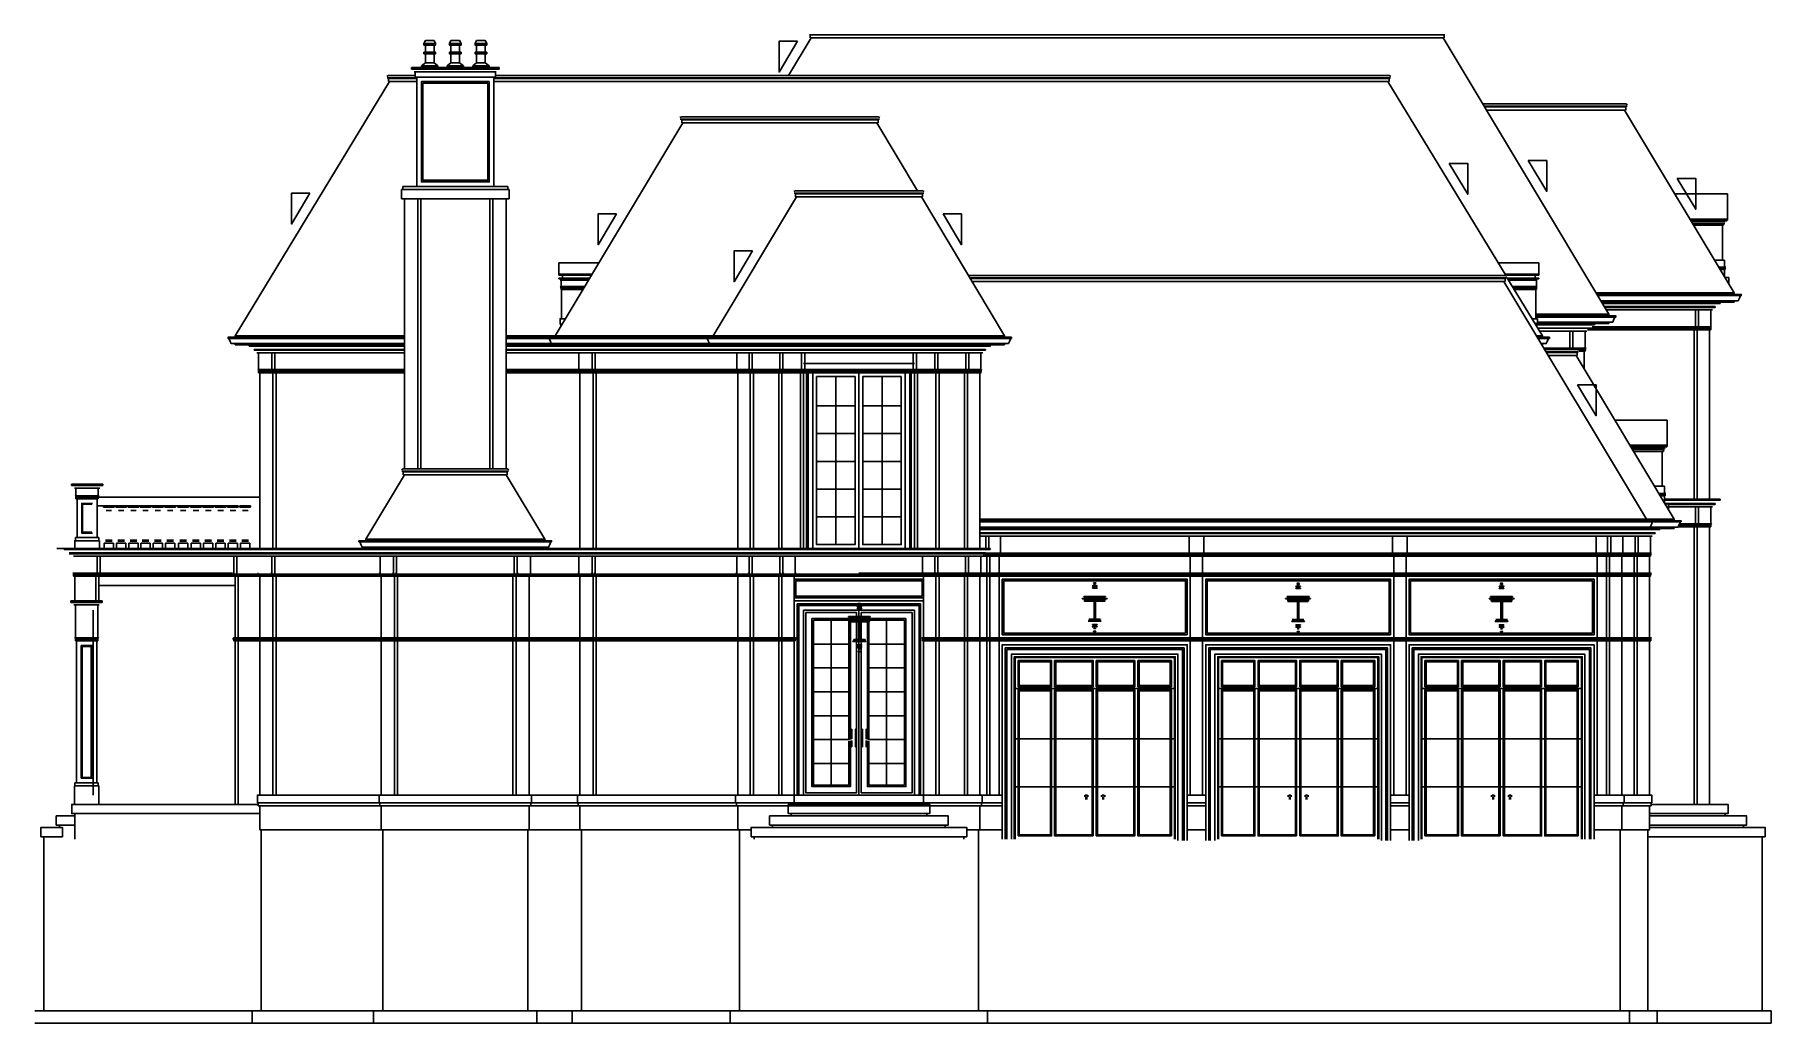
# Model space of a CAD drawing. Header units: metres. Extents: x 0 to 1127, y 0 to 641.
import ezdxf

# ---------------------------------------------------------------- set-up
doc = ezdxf.new("R2010")
doc.units = ezdxf.units.M

msp = doc.modelspace()

# ---------------------------------------------------------------- linework, layer by layer
at = {"layer": 'EL-Balcony'}
for p, q in [((23.9, 349.8), (23.9, 348.8)), ((44.1, 349.8), (44.1, 348.8)), ((23.9, 348.8), (34, 348.8)), ((25.7, 347.2), (26.7, 347.2)), ((26.2, 341.9), (26.7, 342.2)), ((26.3, 341.5), (34, 341.5)), ((26.7, 341.2), (26.5, 341.2)), ((26.7, 347.2), (26.7, 342.2)), ((26.7, 347.2), (34, 347.2)), ((26.7, 342.2), (34, 342.2)), ((26.7, 340.2), (26.7, 341.2)), ((26.7, 341.2), (34, 341.2)), ((26.7, 340.2), (27.5, 340.2)), ((27.5, 340.2), (34, 340.2)), ((44.1, 348.8), (34, 348.8)), ((41.2, 347.2), (34, 347.2)), ((41.2, 342.2), (34, 342.2)), ((41.7, 341.5), (34, 341.5)), ((41.2, 341.2), (34, 341.2)), ((40.5, 340.2), (34, 340.2)), ((41.2, 340.2), (40.5, 340.2)), ((41.2, 347.2), (41.2, 342.2)), ((42.2, 347.2), (41.2, 347.2)), ((41.8, 341.9), (41.2, 342.2)), ((41.2, 341.2), (41.4, 341.2)), ((41.2, 340.2), (41.2, 341.2)), ((44.6, 334.7, -2.7), (44.6, 335.7, -2.7)), ((44.6, 335.7, -2.7), (51.6, 335.7, -2.7)), ((44.6, 334.7, -2.7), (45.1, 334.7, -2.7)), ((48.1, 334.7, 23.1), (44.8, 334.7, 23.2)), ((45.8, 335.7, 15.3), (52.8, 335.7, 15.3)), ((49.3, 334.7, 41.1), (46, 334.7, 41.2)), ((46.6, 332.7, -2.7), (46.3, 332.7, -2.7)), ((46.6, 332.7, 23.2), (48.1, 332.7, 23.1)), ((48.1, 334.7, 23.1), (51.3, 334.7, 23.2)), ((49.5, 332.7, 23.2), (48.1, 332.7, 23.1)), ((49.5, 332.7, -2.7), (49.9, 332.7, -2.7)), ((51.6, 334.7, -2.7), (51.1, 334.7, -2.7)), ((51.6, 334.7, -2.7), (51.6, 335.7, -2.7)), ((52.6, 334.7, -2.7), (52.6, 335.7, -2.7)), ((52.6, 335.7, -2.7), (59.6, 335.7, -2.7)), ((52.6, 334.7, -2.7), (53.1, 334.7, -2.7)), ((56.1, 334.7, 23.1), (52.8, 334.7, 23.2)), ((54.6, 332.7, -2.7), (54.3, 332.7, -2.7)), ((54.6, 332.7, 23.2), (56.1, 332.7, 23.1)), ((56.1, 334.7, 23.1), (59.3, 334.7, 23.2)), ((57.5, 332.7, 23.2), (56.1, 332.7, 23.1)), ((57.5, 332.7, -2.7), (57.9, 332.7, -2.7)), ((59.6, 334.7, -2.7), (59.1, 334.7, -2.7)), ((59.6, 334.7, -2.7), (59.6, 335.7, -2.7)), ((60.6, 334.7, -2.7), (60.6, 335.7, -2.7)), ((60.6, 335.7, -2.7), (67.6, 335.7, -2.7)), ((60.6, 334.7, -2.7), (61.1, 334.7, -2.7)), ((64.1, 334.7, 23.1), (60.8, 334.7, 23.2)), ((62.6, 332.7, -2.7), (62.3, 332.7, -2.7)), ((62.6, 332.7, 23.2), (64.1, 332.7, 23.1)), ((64.1, 334.7, 23.1), (67.3, 334.7, 23.2)), ((65.5, 332.7, 23.2), (64.1, 332.7, 23.1)), ((65.5, 332.7, -2.7), (65.9, 332.7, -2.7)), ((67.6, 334.7, -2.7), (67.1, 334.7, -2.7)), ((67.6, 334.7, -2.7), (67.6, 335.7, -2.7)), ((68.4, 334.7, -2.7), (68.4, 335.7, -2.7)), ((68.4, 335.7, -2.7), (75.4, 335.7, -2.7)), ((68.4, 334.7, -2.7), (68.9, 334.7, -2.7)), ((71.9, 334.7, 23.1), (68.7, 334.7, 23.2)), ((70.5, 332.7, -2.7), (70.1, 332.7, -2.7)), ((70.5, 332.7, 23.2), (71.9, 332.7, 23.1)), ((71.9, 334.7, 23.1), (75.2, 334.7, 23.2)), ((73.4, 332.7, 23.2), (71.9, 332.7, 23.1)), ((73.4, 332.7, -2.7), (73.7, 332.7, -2.7)), ((75.4, 334.7, -2.7), (74.9, 334.7, -2.7)), ((75.4, 334.7, -2.7), (75.4, 335.7, -2.7)), ((76.4, 334.7, -2.7), (76.4, 335.7, -2.7)), ((76.4, 335.7, -2.7), (83.4, 335.7, -2.7)), ((76.4, 334.7, -2.7), (76.9, 334.7, -2.7)), ((79.9, 334.7, 23.1), (76.7, 334.7, 23.2)), ((78.5, 332.7, -2.7), (78.1, 332.7, -2.7)), ((78.5, 332.7, 23.2), (79.9, 332.7, 23.1)), ((79.9, 334.7, 23.1), (83.2, 334.7, 23.2)), ((81.4, 332.7, 23.2), (79.9, 332.7, 23.1)), ((81.4, 332.7, -2.7), (81.7, 332.7, -2.7)), ((83.4, 334.7, -2.7), (82.9, 334.7, -2.7)), ((83.4, 334.7, -2.7), (83.4, 335.7, -2.7)), ((84.4, 334.7, -2.7), (84.4, 335.7, -2.7)), ((84.4, 335.7, -2.7), (91.4, 335.7, -2.7)), ((84.4, 334.7, -2.7), (84.9, 334.7, -2.7)), ((87.9, 334.7, 23.1), (84.7, 334.7, 23.2)), ((86.5, 332.7, -2.7), (86.1, 332.7, -2.7)), ((86.5, 332.7, 23.2), (87.9, 332.7, 23.1)), ((87.9, 334.7, 23.1), (91.2, 334.7, 23.2)), ((89.4, 332.7, 23.2), (87.9, 332.7, 23.1)), ((89.4, 332.7, -2.7), (89.7, 332.7, -2.7)), ((91.4, 334.7, -2.7), (90.9, 334.7, -2.7)), ((91.4, 334.7, -2.7), (91.4, 335.7, -2.7)), ((92.8, 334.7, -2.7), (92.8, 335.7, -2.7)), ((92.8, 335.7, -2.7), (99.8, 335.7, -2.7)), ((92.8, 334.7, -2.7), (93.3, 334.7, -2.7)), ((96.3, 334.7, 23.1), (93, 334.7, 23.2)), ((94.8, 332.7, -2.7), (94.5, 332.7, -2.7)), ((94.8, 332.7, 23.2), (96.3, 332.7, 23.1)), ((96.3, 334.7, 23.1), (99.6, 334.7, 23.2)), ((97.8, 332.7, 23.2), (96.3, 332.7, 23.1)), ((97.8, 332.7, -2.7), (98.1, 332.7, -2.7)), ((99.8, 334.7, -2.7), (99.3, 334.7, -2.7)), ((99.8, 334.7, -2.7), (99.8, 335.7, -2.7)), ((101.1, 334.7, -2.7), (101.1, 335.7, -2.7)), ((101.1, 335.7, -2.7), (108.1, 335.7, -2.7)), ((101.1, 334.7, -2.7), (101.6, 334.7, -2.7)), ((104.6, 334.7, 23.1), (101.3, 334.7, 23.2)), ((103.1, 332.7, -2.7), (102.8, 332.7, -2.7)), ((103.1, 332.7, 23.2), (104.6, 332.7, 23.1)), ((104.6, 334.7, 23.1), (107.8, 334.7, 23.2)), ((106, 332.7, 23.2), (104.6, 332.7, 23.1)), ((106, 332.7, -2.7), (106.4, 332.7, -2.7)), ((108.1, 334.7, -2.7), (107.6, 334.7, -2.7)), ((108.1, 334.7, -2.7), (108.1, 335.7, -2.7)), ((109.1, 334.7, -2.7), (109.1, 335.7, -2.7)), ((109.1, 335.7, -2.7), (116.1, 335.7, -2.7)), ((109.1, 334.7, -2.7), (109.6, 334.7, -2.7)), ((112.6, 334.7, 23.1), (109.3, 334.7, 23.2)), ((111.1, 332.7, -2.7), (110.8, 332.7, -2.7)), ((111.1, 332.7, 23.2), (112.6, 332.7, 23.1)), ((112.6, 334.7, 23.1), (115.8, 334.7, 23.2)), ((114, 332.7, 23.2), (112.6, 332.7, 23.1)), ((114, 332.7, -2.7), (114.4, 332.7, -2.7)), ((116.1, 334.7, -2.7), (115.6, 334.7, -2.7)), ((116.1, 334.7, -2.7), (116.1, 335.7, -2.7)), ((117.1, 334.7, -2.7), (117.1, 335.7, -2.7)), ((117.1, 335.7, -2.7), (124.1, 335.7, -2.7)), ((117.1, 334.7, -2.7), (117.6, 334.7, -2.7)), ((120.6, 334.7, 23.1), (117.3, 334.7, 23.2)), ((119.1, 332.7, -2.7), (118.8, 332.7, -2.7)), ((119.1, 332.7, 23.2), (120.6, 332.7, 23.1)), ((120.6, 334.7, 23.1), (123.8, 334.7, 23.2)), ((122, 332.7, 23.2), (120.6, 332.7, 23.1)), ((122, 332.7, -2.7), (122.4, 332.7, -2.7)), ((124.1, 334.7, -2.7), (123.6, 334.7, -2.7)), ((124.1, 334.7, -2.7), (124.1, 335.7, -2.7)), ((125.1, 334.7, -2.7), (125.1, 335.7, -2.7)), ((125.1, 335.7, -2.7), (132.1, 335.7, -2.7)), ((125.1, 334.7, -2.7), (125.6, 334.7, -2.7)), ((128.6, 334.7, 23.1), (125.3, 334.7, 23.2)), ((127.1, 332.7, -2.7), (126.8, 332.7, -2.7)), ((127.1, 332.7, 23.2), (128.6, 332.7, 23.1)), ((128.6, 334.7, 23.1), (131.8, 334.7, 23.2)), ((130, 332.7, 23.2), (128.6, 332.7, 23.1)), ((130, 332.7, -2.7), (130.4, 332.7, -2.7)), ((132.1, 334.7, -2.7), (131.6, 334.7, -2.7)), ((132.1, 334.7, -2.7), (132.1, 335.7, -2.7)), ((133.1, 334.7, -2.7), (133.1, 335.7, -2.7)), ((133.1, 335.7, -2.7), (140.1, 335.7, -2.7)), ((133.1, 334.7, -2.7), (133.6, 334.7, -2.7)), ((136.6, 334.7, 23.1), (133.3, 334.7, 23.2)), ((135.1, 332.7, -2.7), (134.8, 332.7, -2.7)), ((135.1, 332.7, 23.2), (136.6, 332.7, 23.1)), ((136.6, 334.7, 23.1), (139.8, 334.7, 23.2)), ((138, 332.7, 23.2), (136.6, 332.7, 23.1)), ((138, 332.7, -2.7), (138.4, 332.7, -2.7)), ((140.1, 334.7, -2.7), (139.6, 334.7, -2.7)), ((140.1, 334.7, -2.7), (140.1, 335.7, -2.7)), ((26.4, 313), (26.4, 315)), ((27.5, 315), (26.4, 315)), ((34, 313), (26.4, 313)), ((34, 315), (27.5, 315)), ((27.5, 308), (34, 308)), ((34, 315), (40.5, 315)), ((34, 313), (41.5, 313)), ((40.5, 308), (34, 308)), ((40.5, 315), (41.5, 315)), ((41.5, 313), (41.5, 315)), ((45.1, 311.4, -2.5), (45.1, 308, -2.5)), ((48.1, 311.4, -2.6), (45.1, 311.4, -2.5)), ((45.1, 308, -2.7), (45.1, 308, -2.7)), ((51.1, 308, -2.5), (45.1, 308, -2.7)), ((45.9, 313.4, -2.5), (46.1, 313.4, -2.5)), ((45.9, 312.7, -2.5), (48.1, 312.7, -2.7)), ((46.1, 313.4, -2.5), (48.1, 313.4, -2.7)), ((50, 313.4, -2.5), (48.1, 313.4, -2.7)), ((50.2, 312.7, -2.5), (48.1, 312.7, -2.7)), ((48.1, 311.4, -2.6), (51.1, 311.4, -2.5)), ((50.2, 313.4, -2.5), (50, 313.4, -2.5)), ((51.1, 311.4, -2.5), (51.1, 308, -2.5)), ((53.1, 311.4, -2.5), (53.1, 308, -2.5)), ((56.1, 311.4, -2.6), (53.1, 311.4, -2.5)), ((53.1, 308, -2.7), (53.1, 308, -2.7)), ((59.1, 308, -2.5), (53.1, 308, -2.7)), ((53.9, 313.4, -2.5), (54.1, 313.4, -2.5)), ((53.9, 312.7, -2.5), (56.1, 312.7, -2.7)), ((54.1, 313.4, -2.5), (56.1, 313.4, -2.7)), ((58, 313.4, -2.5), (56.1, 313.4, -2.7)), ((58.2, 312.7, -2.5), (56.1, 312.7, -2.7)), ((56.1, 311.4, -2.6), (59.1, 311.4, -2.5)), ((58.2, 313.4, -2.5), (58, 313.4, -2.5)), ((59.1, 311.4, -2.5), (59.1, 308, -2.5)), ((61.1, 311.4, -2.5), (61.1, 308, -2.5)), ((64.1, 311.4, -2.6), (61.1, 311.4, -2.5)), ((61.1, 308, -2.7), (61.1, 308, -2.7)), ((67.1, 308, -2.5), (61.1, 308, -2.7)), ((61.9, 313.4, -2.5), (62.1, 313.4, -2.5)), ((61.9, 312.7, -2.5), (64.1, 312.7, -2.7)), ((62.1, 313.4, -2.5), (64.1, 313.4, -2.7)), ((66, 313.4, -2.5), (64.1, 313.4, -2.7)), ((66.2, 312.7, -2.5), (64.1, 312.7, -2.7)), ((64.1, 311.4, -2.6), (67.1, 311.4, -2.5)), ((66.2, 313.4, -2.5), (66, 313.4, -2.5)), ((67.1, 311.4, -2.5), (67.1, 308, -2.5)), ((68.9, 311.4, -2.5), (68.9, 308, -2.5)), ((71.9, 311.4, -2.6), (68.9, 311.4, -2.5)), ((68.9, 308, -2.7), (68.9, 308, -2.7)), ((74.9, 308, -2.5), (68.9, 308, -2.7)), ((69.8, 313.4, -2.5), (70, 313.4, -2.5)), ((69.8, 312.7, -2.5), (71.9, 312.7, -2.7)), ((70, 313.4, -2.5), (71.9, 313.4, -2.7)), ((73.9, 313.4, -2.5), (71.9, 313.4, -2.7)), ((74.1, 312.7, -2.5), (71.9, 312.7, -2.7)), ((71.9, 311.4, -2.6), (74.9, 311.4, -2.5)), ((74.1, 313.4, -2.5), (73.9, 313.4, -2.5)), ((74.9, 311.4, -2.5), (74.9, 308, -2.5)), ((76.9, 311.4, -2.5), (76.9, 308, -2.5)), ((79.9, 311.4, -2.6), (76.9, 311.4, -2.5)), ((76.9, 308, -2.7), (76.9, 308, -2.7)), ((82.9, 308, -2.5), (76.9, 308, -2.7)), ((77.8, 313.4, -2.5), (78, 313.4, -2.5)), ((77.8, 312.7, -2.5), (79.9, 312.7, -2.7)), ((78, 313.4, -2.5), (79.9, 313.4, -2.7)), ((81.9, 313.4, -2.5), (79.9, 313.4, -2.7)), ((82.1, 312.7, -2.5), (79.9, 312.7, -2.7)), ((79.9, 311.4, -2.6), (82.9, 311.4, -2.5)), ((82.1, 313.4, -2.5), (81.9, 313.4, -2.5)), ((82.9, 311.4, -2.5), (82.9, 308, -2.5)), ((84.9, 311.4, -2.5), (84.9, 308, -2.5)), ((87.9, 311.4, -2.6), (84.9, 311.4, -2.5)), ((84.9, 308, -2.7), (84.9, 308, -2.7)), ((90.9, 308, -2.5), (84.9, 308, -2.7)), ((85.8, 313.4, -2.5), (86, 313.4, -2.5)), ((85.8, 312.7, -2.5), (87.9, 312.7, -2.7)), ((86, 313.4, -2.5), (87.9, 313.4, -2.7)), ((89.9, 313.4, -2.5), (87.9, 313.4, -2.7)), ((90.1, 312.7, -2.5), (87.9, 312.7, -2.7)), ((87.9, 311.4, -2.6), (90.9, 311.4, -2.5)), ((90.1, 313.4, -2.5), (89.9, 313.4, -2.5)), ((90.9, 311.4, -2.5), (90.9, 308, -2.5)), ((93.3, 311.4, -2.5), (93.3, 308, -2.5)), ((96.3, 311.4, -2.6), (93.3, 311.4, -2.5)), ((93.3, 308, -2.7), (93.3, 308, -2.7)), ((99.3, 308, -2.5), (93.3, 308, -2.7)), ((94.1, 313.4, -2.5), (94.3, 313.4, -2.5)), ((94.1, 312.7, -2.5), (96.3, 312.7, -2.7)), ((94.3, 313.4, -2.5), (96.3, 313.4, -2.7)), ((98.2, 313.4, -2.5), (96.3, 313.4, -2.7)), ((98.5, 312.7, -2.5), (96.3, 312.7, -2.7)), ((96.3, 311.4, -2.6), (99.3, 311.4, -2.5)), ((98.5, 313.4, -2.5), (98.2, 313.4, -2.5)), ((99.3, 311.4, -2.5), (99.3, 308, -2.5)), ((101.6, 311.4, -2.5), (101.6, 308, -2.5)), ((104.6, 311.4, -2.6), (101.6, 311.4, -2.5)), ((101.6, 308, -2.7), (101.6, 308, -2.7)), ((107.6, 308, -2.5), (101.6, 308, -2.7)), ((102.4, 313.4, -2.5), (102.6, 313.4, -2.5)), ((102.4, 312.7, -2.5), (104.6, 312.7, -2.7)), ((102.6, 313.4, -2.5), (104.6, 313.4, -2.7)), ((106.5, 313.4, -2.5), (104.6, 313.4, -2.7)), ((106.7, 312.7, -2.5), (104.6, 312.7, -2.7)), ((104.6, 311.4, -2.6), (107.6, 311.4, -2.5)), ((106.7, 313.4, -2.5), (106.5, 313.4, -2.5)), ((107.6, 311.4, -2.5), (107.6, 308, -2.5)), ((109.6, 311.4, -2.5), (109.6, 308, -2.5)), ((112.6, 311.4, -2.6), (109.6, 311.4, -2.5)), ((109.6, 308, -2.7), (109.6, 308, -2.7)), ((115.6, 308, -2.5), (109.6, 308, -2.7)), ((110.4, 313.4, -2.5), (110.6, 313.4, -2.5)), ((110.4, 312.7, -2.5), (112.6, 312.7, -2.7)), ((110.6, 313.4, -2.5), (112.6, 313.4, -2.7)), ((114.5, 313.4, -2.5), (112.6, 313.4, -2.7)), ((114.7, 312.7, -2.5), (112.6, 312.7, -2.7)), ((112.6, 311.4, -2.6), (115.6, 311.4, -2.5)), ((114.7, 313.4, -2.5), (114.5, 313.4, -2.5)), ((115.6, 311.4, -2.5), (115.6, 308, -2.5)), ((117.6, 311.4, -2.5), (117.6, 308, -2.5)), ((120.6, 311.4, -2.6), (117.6, 311.4, -2.5)), ((117.6, 308, -2.7), (117.6, 308, -2.7)), ((123.6, 308, -2.5), (117.6, 308, -2.7)), ((118.4, 313.4, -2.5), (118.6, 313.4, -2.5)), ((118.4, 312.7, -2.5), (120.6, 312.7, -2.7)), ((118.6, 313.4, -2.5), (120.6, 313.4, -2.7)), ((122.5, 313.4, -2.5), (120.6, 313.4, -2.7)), ((122.7, 312.7, -2.5), (120.6, 312.7, -2.7)), ((120.6, 311.4, -2.6), (123.6, 311.4, -2.5)), ((122.7, 313.4, -2.5), (122.5, 313.4, -2.5)), ((123.6, 311.4, -2.5), (123.6, 308, -2.5)), ((125.6, 311.4, -2.5), (125.6, 308, -2.5)), ((128.6, 311.4, -2.6), (125.6, 311.4, -2.5)), ((125.6, 308, -2.7), (125.6, 308, -2.7)), ((131.6, 308, -2.5), (125.6, 308, -2.7)), ((126.4, 313.4, -2.5), (126.6, 313.4, -2.5)), ((126.4, 312.7, -2.5), (128.6, 312.7, -2.7)), ((126.6, 313.4, -2.5), (128.6, 313.4, -2.7)), ((130.5, 313.4, -2.5), (128.6, 313.4, -2.7)), ((130.7, 312.7, -2.5), (128.6, 312.7, -2.7)), ((128.6, 311.4, -2.6), (131.6, 311.4, -2.5)), ((130.7, 313.4, -2.5), (130.5, 313.4, -2.5)), ((131.6, 311.4, -2.5), (131.6, 308, -2.5)), ((133.6, 311.4, -2.5), (133.6, 308, -2.5)), ((136.6, 311.4, -2.6), (133.6, 311.4, -2.5)), ((133.6, 308, -2.7), (133.6, 308, -2.7)), ((139.6, 308, -2.5), (133.6, 308, -2.7)), ((134.4, 313.4, -2.5), (134.6, 313.4, -2.5)), ((134.4, 312.7, -2.5), (136.6, 312.7, -2.7)), ((134.6, 313.4, -2.5), (136.6, 313.4, -2.7)), ((138.5, 313.4, -2.5), (136.6, 313.4, -2.7)), ((138.7, 312.7, -2.5), (136.6, 312.7, -2.7)), ((136.6, 311.4, -2.6), (139.6, 311.4, -2.5)), ((138.7, 313.4, -2.5), (138.5, 313.4, -2.5)), ((139.6, 311.4, -2.5), (139.6, 308, -2.5))]:
    msp.add_line(p, q, dxfattribs=at)
at = {"layer": 'EL-Balcony', "color": 1}
for p, q in [((146, 341.2), (41.1, 341.2, -0.3)), ((40.5, 335.7, -0.4), (131.8, 335.7, 1.8))]:
    msp.add_line(p, q, dxfattribs=at)
at = {"layer": 'EL-Balcony'}
for points in [[(23.9, 349.8), (44.1, 349.8)], [(27.5, 340.2), (27.5, 315)], [(40.5, 340.2), (40.5, 315)], [(37.5, 318), (30.5, 318), (30.5, 337.2), (37.5, 337.2)], [(37, 318.5), (31, 318.5), (31, 336.7), (37, 336.7)], [(26.4, 313), (26, 313), (26, 308), (27.5, 308)], [(41.5, 313), (42, 313), (42, 308), (40.5, 308)]]:
    msp.add_lwpolyline(points, dxfattribs=at)
at = {"layer": 'EL-Door'}
for p, q in [((516.8, 261.5), (516.8, 154.5)), ((552.8, 261.5), (552.8, 154.5)), ((528.3, 246), (505.3, 246)), ((564.3, 246), (541.3, 246)), ((528.3, 230.5), (505.3, 230.5)), ((564.3, 230.5), (541.3, 230.5)), ((528.3, 215), (505.3, 215)), ((564.3, 215), (541.3, 215)), ((528.3, 199.5), (505.3, 199.5)), ((564.3, 199.5), (541.3, 199.5)), ((528.3, 184), (505.3, 184)), ((564.3, 184), (541.3, 184)), ((528.3, 168.5), (505.3, 168.5)), ((564.3, 168.5), (541.3, 168.5))]:
    msp.add_line(p, q, dxfattribs=at)
at = {"layer": 'EL-Door', "color": 8}
for p, q in [((740.1, 217.1), (635.6, 217.1)), ((872.1, 217.1), (767.6, 217.1)), ((1004.1, 217.1), (899.6, 217.1)), ((740.1, 184.5), (635.6, 184.5)), ((872.1, 184.5), (767.6, 184.5)), ((1004.1, 184.5), (899.6, 184.5)), ((740.1, 153.4), (635.6, 153.4)), ((681.3, 148), (681.3, 146.8)), ((682.1, 147.1), (682.1, 148.3)), ((682.1, 145.1), (682.1, 146.6)), ((682.6, 147.1), (682.6, 148.3)), ((682.6, 145.1), (682.6, 146.6)), ((683.3, 147.9), (683.3, 146.9)), ((692.3, 147.9), (692.3, 146.9)), ((693, 147.1), (693, 148.3)), ((693, 145.1), (693, 146.6)), ((693.5, 147.1), (693.5, 148.3)), ((693.5, 145.1), (693.5, 146.6)), ((694.3, 148), (694.3, 146.8)), ((872.1, 153.4), (767.6, 153.4)), ((813.3, 148), (813.3, 146.8)), ((814.1, 147.1), (814.1, 148.3)), ((814.1, 145.1), (814.1, 146.6)), ((814.6, 147.1), (814.6, 148.3)), ((814.6, 145.1), (814.6, 146.6)), ((815.3, 147.9), (815.3, 146.9)), ((824.3, 147.9), (824.3, 146.9)), ((825, 147.1), (825, 148.3)), ((825, 145.1), (825, 146.6)), ((825.5, 147.1), (825.5, 148.3)), ((825.5, 145.1), (825.5, 146.6)), ((826.3, 148), (826.3, 146.8)), ((1004.1, 153.4), (899.6, 153.4)), ((945.3, 148), (945.3, 146.8)), ((946.1, 147.1), (946.1, 148.3)), ((946.1, 145.1), (946.1, 146.6)), ((946.6, 147.1), (946.6, 148.3)), ((946.6, 145.1), (946.6, 146.6)), ((947.3, 147.9), (947.3, 146.9)), ((956.3, 147.9), (956.3, 146.9)), ((957, 147.1), (957, 148.3)), ((957, 145.1), (957, 146.6)), ((957.5, 147.1), (957.5, 148.3)), ((957.5, 145.1), (957.5, 146.6)), ((958.3, 148), (958.3, 146.8))]:
    msp.add_line(p, q, dxfattribs=at)
at = {"layer": 'EL-Door', "color": 1}
for points in [[(534.8, 268), (534.8, 148), (498.8, 148), (498.8, 268)], [(534.8, 268), (498.8, 268)], [(534.8, 148), (570.8, 148), (570.8, 268)], [(534.8, 268), (570.8, 268)], [(633.8, 119.5), (633.8, 239.5), (741.8, 239.5), (741.8, 118.5)], [(765.8, 118.5), (765.8, 239.5), (873.8, 239.5), (873.8, 118.5)], [(897.8, 118.5), (897.8, 239.5), (1005.8, 239.5), (1005.8, 119.5)]]:
    msp.add_lwpolyline(points, dxfattribs=at)
at = {"layer": 'EL-Door'}
for points in [[(533.3, 266.5), (500.3, 266.5)], [(533.3, 266.5), (533.3, 149.5), (500.3, 149.5), (500.3, 266.5)], [(529.3, 183.3), (529.3, 153.5), (504.3, 153.5), (504.3, 262.5)], [(529.3, 262.5), (504.3, 262.5)], [(528.3, 261.5), (505.3, 261.5)], [(528.3, 183), (528.3, 154.5), (505.3, 154.5), (505.3, 261.5)], [(528.3, 261.5), (528.3, 183.6)], [(529.3, 262.5), (529.3, 184.1)], [(536.3, 266.5), (536.3, 149.5), (569.3, 149.5), (569.3, 266.5)], [(536.3, 266.5), (569.3, 266.5)], [(540.3, 183.3), (540.3, 153.5), (565.3, 153.5), (565.3, 262.5)], [(540.3, 262.5), (540.3, 184.1)], [(540.3, 262.5), (565.3, 262.5)], [(541.3, 183), (541.3, 154.5), (564.3, 154.5), (564.3, 261.5)], [(541.3, 261.5), (541.3, 183.6)], [(541.3, 261.5), (564.3, 261.5)]]:
    msp.add_lwpolyline(points, dxfattribs=at)
at = {"layer": 'EL-Door', "color": 8, "transparency": 33554687}
for points in [[(635.6, 119.5), (635.6, 237.8), (740.1, 237.8), (740.1, 119.5)], [(636.1, 119.5), (636.1, 237.3), (739.6, 237.3), (739.6, 119.5)], [(767.6, 119.5), (767.6, 237.8), (872.1, 237.8), (872.1, 119.5)], [(768.1, 119.5), (768.1, 237.3), (871.6, 237.3), (871.6, 119.5)], [(899.6, 119.5), (899.6, 237.8), (1004.1, 237.8), (1004.1, 119.5)], [(900.1, 119.5), (900.1, 237.3), (1003.6, 237.3), (1003.6, 119.5)]]:
    msp.add_lwpolyline(points, dxfattribs=at)
for points in [[(638.1, 218.3), (659.8, 218.3), (659.8, 235.3), (638.1, 235.3)], [(638.8, 219.1), (659.1, 219.1), (659.1, 234.5), (638.8, 234.5)], [(661.8, 218.3), (686.8, 218.3), (686.8, 235.3), (661.8, 235.3)], [(662.6, 219.1), (686.1, 219.1), (686.1, 234.5), (662.6, 234.5)], [(713.8, 218.3), (688.8, 218.3), (688.8, 235.3), (713.8, 235.3)], [(713.1, 219.1), (689.6, 219.1), (689.6, 234.5), (713.1, 234.5)], [(737.6, 218.3), (715.8, 218.3), (715.8, 235.3), (737.6, 235.3)], [(736.8, 219.1), (716.6, 219.1), (716.6, 234.5), (736.8, 234.5)], [(770.1, 218.3), (791.8, 218.3), (791.8, 235.3), (770.1, 235.3)], [(770.8, 219.1), (791.1, 219.1), (791.1, 234.5), (770.8, 234.5)], [(793.8, 218.3), (818.8, 218.3), (818.8, 235.3), (793.8, 235.3)], [(794.6, 219.1), (818.1, 219.1), (818.1, 234.5), (794.6, 234.5)], [(845.8, 218.3), (820.8, 218.3), (820.8, 235.3), (845.8, 235.3)], [(845.1, 219.1), (821.6, 219.1), (821.6, 234.5), (845.1, 234.5)], [(869.6, 218.3), (847.8, 218.3), (847.8, 235.3), (869.6, 235.3)], [(868.8, 219.1), (848.6, 219.1), (848.6, 234.5), (868.8, 234.5)], [(902.1, 218.3), (923.8, 218.3), (923.8, 235.3), (902.1, 235.3)], [(902.8, 219.1), (923.1, 219.1), (923.1, 234.5), (902.8, 234.5)], [(925.8, 218.3), (950.8, 218.3), (950.8, 235.3), (925.8, 235.3)], [(926.6, 219.1), (950.1, 219.1), (950.1, 234.5), (926.6, 234.5)], [(977.8, 218.3), (952.8, 218.3), (952.8, 235.3), (977.8, 235.3)], [(977.1, 219.1), (953.6, 219.1), (953.6, 234.5), (977.1, 234.5)], [(1001.6, 218.3), (979.8, 218.3), (979.8, 235.3), (1001.6, 235.3)], [(1000.8, 219.1), (980.6, 219.1), (980.6, 234.5), (1000.8, 234.5)], [(638.1, 121.5), (659.8, 121.5), (659.8, 216.3), (638.1, 216.3)], [(659.1, 122.3), (638.8, 122.3), (638.8, 215.6), (659.1, 215.6)], [(686.8, 121.5), (661.8, 121.5), (661.8, 216.3), (686.8, 216.3)], [(686.1, 122.3), (662.6, 122.3), (662.6, 215.6), (686.1, 215.6)], [(688.8, 121.5), (713.8, 121.5), (713.8, 216.3), (688.8, 216.3)], [(689.6, 122.3), (713.1, 122.3), (713.1, 215.6), (689.6, 215.6)], [(737.6, 121.5), (715.8, 121.5), (715.8, 216.3), (737.6, 216.3)], [(716.6, 122.3), (736.8, 122.3), (736.8, 215.6), (716.6, 215.6)], [(770.1, 121.5), (791.8, 121.5), (791.8, 216.3), (770.1, 216.3)], [(791.1, 122.3), (770.8, 122.3), (770.8, 215.6), (791.1, 215.6)], [(818.8, 121.5), (793.8, 121.5), (793.8, 216.3), (818.8, 216.3)], [(818.1, 122.3), (794.6, 122.3), (794.6, 215.6), (818.1, 215.6)], [(820.8, 121.5), (845.8, 121.5), (845.8, 216.3), (820.8, 216.3)], [(821.6, 122.3), (845.1, 122.3), (845.1, 215.6), (821.6, 215.6)], [(869.6, 121.5), (847.8, 121.5), (847.8, 216.3), (869.6, 216.3)], [(848.6, 122.3), (868.8, 122.3), (868.8, 215.6), (848.6, 215.6)], [(902.1, 121.5), (923.8, 121.5), (923.8, 216.3), (902.1, 216.3)], [(923.1, 122.3), (902.8, 122.3), (902.8, 215.6), (923.1, 215.6)], [(950.8, 121.5), (925.8, 121.5), (925.8, 216.3), (950.8, 216.3)], [(950.1, 122.3), (926.6, 122.3), (926.6, 215.6), (950.1, 215.6)], [(952.8, 121.5), (977.8, 121.5), (977.8, 216.3), (952.8, 216.3)], [(953.6, 122.3), (977.1, 122.3), (977.1, 215.6), (953.6, 215.6)], [(1001.6, 121.5), (979.8, 121.5), (979.8, 216.3), (1001.6, 216.3)], [(980.6, 122.3), (1000.8, 122.3), (1000.8, 215.6), (980.6, 215.6)]]:
    msp.add_lwpolyline(points, close=True, dxfattribs=at)
at = {"layer": 'EL-Door', "color": 8, "ltscale": 0.5}
for points in [[(529.8, 184.3), (529.8, 190.5), (530.3, 191)], [(530.3, 179), (529.8, 179.5), (529.8, 183.5)], [(530.1, 184.4), (530.1, 190.5), (530.3, 190.8)], [(530.3, 179.3), (530.1, 179.5), (530.1, 183.5)], [(532.3, 191), (532.8, 190.5), (532.8, 179.5), (532.3, 179)], [(532.3, 190.8), (532.6, 190.5), (532.6, 179.5), (532.3, 179.3)], [(537.3, 191), (536.8, 190.5), (536.8, 179.5), (537.3, 179)], [(537.3, 190.8), (537.1, 190.5), (537.1, 179.5), (537.3, 179.3)], [(539.8, 184.3), (539.8, 190.5), (539.3, 191)], [(539.6, 184.4), (539.6, 190.5), (539.3, 190.8)], [(539.3, 179), (539.8, 179.5), (539.8, 183.5)], [(539.3, 179.3), (539.6, 179.5), (539.6, 183.5)]]:
    msp.add_lwpolyline(points, dxfattribs=at)
at = {"layer": 'EL-Roof', "color": 1}
for p, q in [((503.1, 641.2), (502.7, 641.2)), ((503.1, 639.2), (503.1, 641.2)), ((503.1, 639.2), (503.8, 639.2)), ((913.8, 639.2), (503.8, 639.2)), ((914.5, 639.2), (913.8, 639.2)), ((914.5, 641.2), (914.9, 641.2)), ((914.5, 639.2), (914.5, 641.2)), ((228.4, 614.2), (229.5, 614.8)), ((229.5, 612.8), (229.1, 612.8)), ((229.5, 614.8), (246.9, 614.8)), ((229.5, 610.8), (229.5, 612.8)), ((229.5, 610.8), (247.9, 610.8)), ((297.9, 610.8), (553.5, 610.8)), ((298.9, 614.8), (553.5, 614.8)), ((878.8, 614.8), (553.5, 614.8)), ((878.1, 610.8), (553.5, 610.8)), ((878.8, 610.8), (878.1, 610.8)), ((879.9, 614.2), (878.8, 614.8)), ((878.8, 612.8), (879.2, 612.8)), ((878.8, 610.8), (878.8, 612.8)), ((1032.4, 596.4), (939.5, 596.4)), ((1031.6, 592.4), (941.9, 592.4)), ((1032.4, 592.4), (1031.6, 592.4)), ((1033.5, 595.8), (1032.4, 596.4)), ((1032.4, 594.4), (1032.8, 594.4)), ((1032.4, 592.4), (1032.4, 594.4)), ((953.3, 481.1), (608.2, 481.1)), ((1000.1, 433.1), (982.1, 433.1))]:
    msp.add_line(p, q, dxfattribs=at)
at = {"layer": 'EL-Roof', "color": 8}
for p, q in [((503.1, 641.2), (688.8, 641.2)), ((914.5, 641.2), (688.8, 641.2)), ((228.6, 613.3), (247.9, 613.3)), ((229.5, 612.8), (247.9, 612.8)), ((297.9, 613.3), (553.5, 613.3)), ((297.9, 612.8), (553.5, 612.8)), ((879.7, 613.3), (553.5, 613.3)), ((878.8, 612.8), (553.5, 612.8)), ((418.9, 586.5), (548.1, 586.5)), ((419.8, 586), (547.3, 586)), ((1033.3, 594.9), (940.4, 594.9)), ((1032.4, 594.4), (940.7, 594.4)), ((492.7, 538.5), (576.9, 538.5)), ((493.6, 538), (576, 538)), ((954.9, 483.6), (606.7, 483.6)), ((954.1, 483.1), (607, 483.1)), ((1013.6, 472.8), (1102.8, 472.8)), ((1014.1, 472), (1106.8, 472)), ((1016.1, 468.6), (1102.8, 468.6)), ((974.1, 458.9), (1021.4, 458.9)), ((974.1, 458.1), (1025.4, 458.1)), ((975.1, 454.7), (1021.4, 454.7)), ((239.9, 444.3), (126, 444.3)), ((239.9, 445), (130, 445)), ((239.9, 440.9), (130, 440.9)), ((337.7, 445), (305.9, 445)), ((337.7, 444.3), (305.9, 444.3)), ((440.3, 440.9), (305.9, 440.9)), ((435.8, 444.3), (333.7, 444.3)), ((534.8, 445), (337.7, 445)), ((437.8, 440.9), (337.7, 440.9)), ((535.1, 444.3), (436.3, 444.3)), ((534.8, 440.9), (440.3, 440.9)), ((534.8, 445), (629.3, 445)), ((534.8, 440.9), (629.3, 440.9)), ((535.1, 444.3), (633.3, 444.3)), ((1001.7, 435.6), (980.6, 435.6)), ((1001.2, 435.1), (980.9, 435.1)), ((613.3, 326), (1063.8, 326)), ((613.3, 325.3), (1067.8, 325.3)), ((613.3, 321.9), (1063.8, 321.9))]:
    msp.add_line(p, q, dxfattribs=at)
at = {"layer": 'EL-Roof'}
for p, q in [((418.7, 587.5), (419.8, 588)), ((419.8, 586), (419.4, 586)), ((419.8, 588), (547.3, 588)), ((419.8, 584), (419.8, 586)), ((548.3, 587.5), (547.3, 588)), ((547.3, 586), (547.6, 586)), ((547.3, 584), (547.3, 586)), ((419.8, 584), (546.5, 584)), ((419.8, 584), (420.5, 584)), ((547.3, 584), (546.5, 584)), ((492.5, 539.5), (493.6, 540)), ((493.6, 538), (493.2, 538)), ((493.5, 540), (576.1, 540)), ((493.5, 536), (575.3, 536)), ((493.6, 536), (493.6, 538)), ((493.6, 536), (494.3, 536)), ((576, 536), (575.3, 536)), ((577.1, 539.5), (576, 540)), ((576, 538), (576.4, 538)), ((576, 536), (576, 538)), ((954.1, 485.1), (605.8, 485.1)), ((955.2, 484.6), (954.1, 485.1)), ((954.1, 481.1), (953.3, 481.1)), ((954.1, 483.1), (954.4, 483.1)), ((954.1, 481.1), (954.1, 483.1)), ((130, 446), (239.9, 446)), ((337.7, 446), (440.3, 446)), ((1000.9, 437.1), (979.7, 437.1)), ((982.1, 433.1), (1000.1, 433.1)), ((1000.9, 433.1), (1000.1, 433.1)), ((1002, 436.6), (1000.9, 437.1)), ((1000.9, 435.1), (1001.2, 435.1)), ((1000.9, 433.1), (1000.9, 435.1)), ((1054.5, 321), (1063.8, 321))]:
    msp.add_line(p, q, dxfattribs=at)
at = {"layer": 'EL-Roof', "color": 1}
for points in [[(489.2, 614.8), (503.8, 639.2)], [(1021.4, 459.9), (913.8, 639.2)], [(130, 446), (230.2, 610.8)], [(954.7, 484.8), (878.1, 610.8)], [(1102.8, 473.8), (1031.6, 592.4)], [(978.3, 446), (955.3, 483.8)], [(1102.8, 473.8), (1013, 473.8)], [(1102.8, 467.8), (1102.8, 468.6), (1105.3, 468.6), (1105.9, 470), (1106.8, 472), (1107.3, 472), (1107.3, 472.8), (1102.8, 472.8), (1102.8, 473.8)], [(1016.6, 467.8), (1102.8, 467.8)], [(973.5, 453.9), (1021.4, 453.9)], [(1021.4, 459.9), (974.1, 459.9)], [(1021.4, 453.9), (1021.4, 454.7), (1023.9, 454.7), (1024.5, 456.1), (1025.4, 458.1), (1025.9, 458.1), (1025.9, 458.9), (1021.4, 458.9), (1021.4, 459.9)], [(130, 440), (130, 440.9), (127.5, 440.9), (126.9, 442.2), (126, 444.3), (125.5, 444.3), (125.5, 445), (130, 445), (130, 446)], [(239.9, 440), (130, 440)], [(305.9, 446), (337.7, 446)], [(347, 440), (305.9, 440)], [(978.3, 446), (974.4, 446)], [(978, 440), (978.3, 440)], [(978.3, 440), (978.3, 440.9), (980.8, 440.9), (981.4, 442.2), (982.3, 444.3), (982.8, 444.3), (982.8, 445), (978.3, 445), (978.3, 446)]]:
    msp.add_lwpolyline(points, dxfattribs=at)
at = {"layer": 'EL-Roof'}
for points in [[(337.7, 446), (420.5, 584)], [(572.9, 540), (546.5, 584)], [(440.3, 446), (494.3, 536)], [(629.3, 446), (575.3, 536)], [(1045.8, 327), (953.3, 481.1)], [(239.9, 440), (130, 440)], [(337.7, 440), (337.7, 440.9), (335.2, 440.9), (334.6, 442.2), (333.7, 444.3), (333.2, 444.3), (333.2, 445), (337.7, 445), (337.7, 446)], [(440.3, 440), (337.7, 440)], [(440.3, 440), (440.3, 440.9), (437.8, 440.9), (437.2, 442.2), (436.3, 444.3), (435.8, 444.3), (435.8, 445), (440.3, 445), (440.3, 446)], [(440.3, 446), (534.8, 446)], [(534.8, 440), (440.3, 440)], [(629.3, 446), (534.8, 446)], [(534.8, 440), (629.3, 440)], [(629.3, 440), (629.3, 440.9), (631.8, 440.9), (632.4, 442.2), (633.3, 444.3), (633.8, 444.3), (633.8, 445), (629.3, 445), (629.3, 446)], [(1063.8, 327), (1000.1, 433.1)], [(1063.8, 327), (613.3, 327)], [(1045.8, 321), (1045.8, 321.9), (1048.3, 321.9), (1048.9, 323.2), (1049.8, 325.3), (1050.3, 325.3), (1050.3, 326), (1045.8, 326), (1045.8, 327)], [(1063.8, 321), (1063.8, 321.9), (1066.3, 321.9), (1066.9, 323.2), (1067.8, 325.3), (1068.3, 325.3), (1068.3, 326), (1063.8, 326), (1063.8, 327)], [(613.3, 321), (1063.8, 321)]]:
    msp.add_lwpolyline(points, dxfattribs=at)
at = {"layer": 'EL-Roof', "color": 8}
for points in [[(978.3, 445), (975, 445)], [(982.3, 444.3), (975.4, 444.3)], [(978.3, 440.9), (977.5, 440.9)]]:
    msp.add_lwpolyline(points, dxfattribs=at)
at = {"layer": 'EL-Stair'}
for p, q in [((16, 127, -3), (6, 127)), ((26, 134.5), (16, 134.5))]:
    msp.add_line(p, q, dxfattribs=at)
for points in [[(26, 136), (24, 136), (24, 142), (26, 142)], [(26, 136), (26, 119.5)], [(578.8, 136), (578.8, 134.5), (592.8, 134.5), (592.8, 128.5), (476.8, 128.5)], [(490.8, 136), (490.8, 134.5), (476.8, 134.5), (476.8, 128.5)], [(488.8, 142), (580.8, 142), (580.8, 136), (488.8, 136)], [(488.8, 142), (488.8, 136)], [(16, 128.5), (14, 128.5), (14, 134.5), (16, 134.5)], [(16, 128.5), (16, 127)], [(16, 121), (18, 121), (18, 127), (16, 127)], [(590.8, 128.5), (590.8, 127), (604.8, 127), (604.8, 121), (464.8, 121)], [(478.8, 128.5), (478.8, 127), (464.8, 127), (464.8, 121)], [(466.8, 121), (466.8, 119.5)], [(602.8, 121), (602.8, 119.5)]]:
    msp.add_lwpolyline(points, dxfattribs=at)
for points, elevation in [([(1048.8, 142), (1098.8, 142), (1098.8, 136), (1047.8, 136)], -2.3), ([(1096.8, 136), (1096.8, 134.5), (1110.8, 134.5), (1110.8, 128.5), (1047.8, 128.5)], -2.3), ([(6, 121), (4, 121), (4, 127), (6, 127)], -24.5), ([(1108.8, 128.5), (1108.8, 127), (1122.8, 127), (1122.8, 121), (1046.8, 121)], -2.3), ([(6, 121), (6, 119.5)], -24.5), ([(1120.8, 121), (1120.8, 119.5)], -2.3)]:
    msp.add_lwpolyline(points, dxfattribs=dict(at, elevation=elevation))
at = {"layer": 'EL-Trim', "color": 8}
for p, q in [((260.1, 635.5), (252.5, 635.5)), ((260.1, 634.5), (252.5, 634.5)), ((269.1, 635.5), (276.7, 635.5)), ((269.1, 634.5), (276.7, 634.5)), ((285.7, 635.5), (293.3, 635.5)), ((285.7, 634.5), (293.3, 634.5)), ((251, 621), (261.6, 621)), ((260.1, 629.9), (252.5, 629.9)), ((260.1, 628.9), (252.5, 628.9)), ((259.1, 623), (253.5, 623)), ((278.2, 621), (267.6, 621)), ((269.1, 629.9), (276.7, 629.9)), ((269.1, 628.9), (276.7, 628.9)), ((270.1, 623), (275.7, 623)), ((294.8, 621), (284.2, 621)), ((285.7, 629.9), (293.3, 629.9)), ((285.7, 628.9), (293.3, 628.9)), ((286.7, 623), (292.3, 623)), ((300.7, 619), (244.5, 619)), ((298.9, 617.2), (246.3, 617.2)), ((297.9, 613.8), (247.9, 613.8)), ((238.9, 540.8), (306.9, 540.8)), ((248.5, 359.7), (248.5, 534.8)), ((250.5, 359.7), (250.5, 534.8)), ((295.3, 359.7), (295.3, 534.8)), ((297.3, 359.7), (297.3, 534.8)), ((1074.5, 520.9), (1097.9, 520.9)), ((1075.1, 520), (1097.2, 520)), ((150, 440), (150, 439.3)), ((152, 440), (152, 439.3)), ((357.7, 440), (357.7, 439.3)), ((359.7, 440), (359.7, 439.3)), ((140.2, 439.3), (239.9, 439.3)), ((142.3, 437.1), (239.9, 437.1)), ((142.3, 436.6), (239.9, 436.6)), ((145.2, 435), (239.9, 435)), ((150, 439.3), (150.5, 439.3)), ((152, 439.3), (152.5, 439.3)), ((152, 437.1), (152, 436.6)), ((153.8, 435), (153.8, 424)), ((154, 437.1), (154, 436.6)), ((155.8, 435), (155.8, 424)), ((305.9, 439.3), (450.5, 439.3)), ((305.9, 437.1), (452.7, 437.1)), ((305.9, 436.6), (452.7, 436.6)), ((305.9, 435), (455.6, 435)), ((357.7, 439.3), (358.2, 439.3)), ((359.7, 439.3), (360.2, 439.3)), ((359.7, 437.1), (359.7, 436.6)), ((361.6, 435), (361.6, 424)), ((361.7, 437.1), (361.7, 436.6)), ((363.6, 435), (363.6, 424)), ((450.5, 439.3), (534.8, 439.3)), ((452.7, 437.1), (534.8, 437.1)), ((452.7, 436.6), (534.8, 436.6)), ((455.5, 435), (534.8, 435)), ((619.1, 439.3), (534.8, 439.3)), ((616.9, 437.1), (534.8, 437.1)), ((616.9, 436.6), (534.8, 436.6)), ((614.1, 435), (534.8, 435)), ((144.8, 423.3), (239.9, 423.3)), ((239.9, 423), (145, 423)), ((145.2, 424), (239.9, 424)), ((153.3, 423.7), (153.8, 424)), ((153.8, 422), (153.8, 423)), ((154.6, 308), (154.6, 422)), ((155.3, 423.7), (155.8, 424)), ((155.8, 422), (155.8, 423)), ((156.6, 308), (156.6, 422)), ((305.9, 424), (455.5, 424)), ((305.9, 423.3), (455.1, 423.3)), ((455.6, 423), (305.9, 423)), ((352.4, 423.7), (353, 424)), ((361, 423.7), (361.6, 424)), ((361.6, 422), (361.6, 423)), ((362.3, 308), (362.3, 422)), ((363, 423.7), (363.6, 424)), ((363.6, 422), (363.6, 423)), ((364.3, 308), (364.3, 422)), ((455, 423.7), (455.6, 424)), ((455.1, 423.3), (534.8, 423.3)), ((534.8, 423), (455.4, 423)), ((455.5, 424), (534.8, 424)), ((614.1, 424), (534.8, 424)), ((614.5, 423.3), (534.8, 423.3)), ((534.8, 423), (614.2, 423)), ((614.6, 423.7), (614, 424)), ((1035.5, 374.1), (1058.9, 374.1)), ((1036.1, 373.2), (1058.2, 373.2)), ((238.3, 358.2), (307.5, 358.2)), ((239.1, 357.7), (306.6, 357.7)), ((128.3, 307.3), (20.2, 307.3)), ((128.3, 305.1), (22.4, 305.1)), ((128.3, 304.6), (22.4, 304.6)), ((42.4, 305.1), (42.4, 304.6)), ((127.3, 308), (127.3, 307.3)), ((129.3, 305.1), (129.3, 304.6)), ((150, 308), (150, 307.3)), ((152, 308), (152, 307.3)), ((152, 305.1), (152, 304.6)), ((154, 305.1), (154, 304.6)), ((228.9, 308), (228.9, 307.3)), ((230.9, 308), (230.9, 307.3)), ((230.9, 305.1), (230.9, 304.6)), ((232.9, 305.1), (232.9, 304.6)), ((312.9, 305.1), (312.9, 304.6)), ((314.9, 308), (314.9, 307.3)), ((314.9, 305.1), (314.9, 304.6)), ((316.9, 308), (316.9, 307.3)), ((357.7, 308), (357.7, 307.3)), ((359.7, 308), (359.7, 307.3)), ((359.7, 305.1), (359.7, 304.6)), ((361.7, 305.1), (361.7, 304.6)), ((620, 307.3), (534.8, 307.3)), ((616.9, 305.1), (534.8, 305.1)), ((616.9, 304.6), (534.8, 304.6)), ((40.5, 303), (40.5, 292)), ((41, 303), (40.5, 303)), ((130.7, 303), (131.2, 303)), ((131.2, 303), (131.2, 292)), ((153.3, 303), (153.8, 303)), ((153.8, 303), (153.8, 292)), ((155.3, 303), (155.8, 303)), ((155.8, 303), (155.8, 292)), ((232.3, 303), (232.8, 303)), ((232.8, 303), (232.8, 292)), ((234.3, 303), (234.8, 303)), ((234.8, 303), (234.8, 292)), ((311, 303), (311, 292)), ((311.5, 303), (311, 303)), ((313, 303), (313, 292)), ((313.5, 303), (313, 303)), ((361.1, 303), (361.6, 303)), ((361.6, 303), (361.6, 292)), ((363.1, 303), (363.6, 303)), ((363.6, 303), (363.6, 292)), ((24.8, 291.3), (128.3, 291.3)), ((25.1, 291), (128.3, 291)), ((25.2, 292), (128.3, 292)), ((39.7, 274), (39.7, 290)), ((41, 291.7), (40.5, 292)), ((40.5, 290), (40.5, 291)), ((130.7, 291.7), (131.2, 292)), ((131.2, 290), (131.2, 291)), ((132, 250), (132, 290)), ((153.3, 291.7), (153.8, 292)), ((153.8, 290), (153.8, 291)), ((154.6, 250), (154.6, 290)), ((155.3, 291.7), (155.8, 292)), ((155.8, 290), (155.8, 291)), ((156.6, 250), (156.6, 290)), ((232.2, 291.7), (232.8, 292)), ((232.8, 290), (232.8, 291)), ((233.5, 250), (233.5, 290)), ((234.2, 291.7), (234.8, 292)), ((234.8, 290), (234.8, 291)), ((235.5, 250), (235.5, 290)), ((310.3, 250), (310.3, 290)), ((311.6, 291.7), (311, 292)), ((311, 290), (311, 291)), ((312.3, 250), (312.3, 290)), ((313.6, 291.7), (313, 292)), ((313, 290), (313, 291)), ((361, 291.7), (361.6, 292)), ((361.6, 290), (361.6, 291)), ((362.3, 250), (362.3, 290)), ((363, 291.7), (363.6, 292)), ((363.6, 290), (363.6, 291)), ((364.3, 250), (364.3, 290)), ((534.8, 292), (614, 292)), ((534.8, 291.3), (614.5, 291.3)), ((534.8, 291), (614.2, 291)), ((144.8, 249.3), (128.8, 249.3)), ((145, 249), (129.2, 249)), ((130.7, 249.7), (131.2, 250)), ((131.2, 249), (131, 249)), ((131.2, 248), (131.2, 249)), ((455.1, 249.3), (144.8, 249.3, 0.1)), ((455.6, 249), (145.2, 249)), ((153.3, 249.7), (153.8, 250)), ((153.8, 249), (153.7, 249)), ((153.8, 248), (153.8, 249)), ((154.6, 248), (154.6, 148)), ((155.3, 249.7), (155.8, 250)), ((155.8, 249), (155.7, 249)), ((155.8, 248), (155.8, 249)), ((155.8, 248), (156.6, 248)), ((232.2, 249.7), (232.8, 250)), ((232.8, 249), (232.6, 249)), ((232.8, 248), (232.8, 249)), ((233.5, 248), (233.5, 148)), ((234.2, 249.7), (234.8, 250)), ((234.8, 249), (234.6, 249)), ((234.8, 248), (234.8, 249)), ((234.8, 248), (235.5, 248)), ((311, 248), (310.3, 248)), ((311.6, 249.7), (311, 250)), ((311, 249), (311.2, 249)), ((311, 248), (311, 249)), ((312.3, 248), (312.3, 148)), ((313.6, 249.7), (313, 250)), ((313, 249), (313.2, 249)), ((313, 248), (313, 249)), ((361, 249.7), (361.6, 250)), ((361.6, 249), (361.4, 249)), ((361.6, 248), (361.6, 249)), ((362.3, 248), (362.3, 148)), ((363, 249.7), (363.6, 250)), ((363.6, 249), (363.4, 249)), ((363.6, 248), (363.6, 249)), ((363.6, 248), (364.3, 248)), ((494, 249.3), (455.1, 249.3)), ((493.7, 249), (455.6, 249)), ((575.6, 249.3), (614.5, 249.3)), ((575.8, 249), (614, 249)), ((33.7, 154, 18.3), (26.1, 154, 18.3)), ((33.7, 154, 18.3), (41.2, 154, 18.3)), ((534.8, 143), (144.5, 143)), ((534.8, 143), (614.8, 143)), ((627.8, 143), (614.3, 143)), ((759.8, 143), (747.8, 143)), ((891.8, 143), (879.8, 143)), ((1048.8, 143), (1011.8, 143))]:
    msp.add_line(p, q, dxfattribs=at)
at = {"layer": 'EL-Trim'}
for p, q in [((297.9, 542.8), (247.9, 542.8)), ((239.9, 534.8), (305.9, 534.8))]:
    msp.add_line(p, q, dxfattribs=at)
at = {"layer": 'EL-Trim', "color": 8}
for points in [[(132, 248), (132, 142)], [(156.6, 250), (156.6, 250)], [(156.6, 248), (156.6, 148)], [(235.5, 250), (235.5, 250)], [(235.5, 248), (235.5, 148)], [(310.3, 250), (310.3, 250)], [(310.3, 248), (310.3, 148)], [(364.3, 250), (364.3, 250)], [(364.3, 248), (364.3, 148)]]:
    msp.add_lwpolyline(points, dxfattribs=at)
at = {"layer": 'EL-Wall'}
for p, q in [((244.5, 619), (244.5, 620)), ((301.3, 619), (301.3, 620)), ((244.5, 619), (244.5, 619)), ((244.5, 619), (245.1, 619)), ((246.9, 617.2), (246.3, 617.2)), ((298.9, 617.2), (299.5, 617.2)), ((301.3, 619), (300.7, 619)), ((301.3, 619), (301.3, 619)), ((26.1, 154, 18.3), (26.1, 156, 18.3)), ((27.2, 156, 18.3), (26.1, 156, 18.3)), ((40.2, 156, 18.3), (41.2, 156, 18.3)), ((41.2, 154, 18.3), (41.2, 156, 18.3)), ((1029.8, 141), (1030.8, 141)), ((1030.8, 143), (1030.8, 141)), ((1047.8, 141), (1048.8, 141)), ((1048.8, 143), (1048.8, 141))]:
    msp.add_line(p, q, dxfattribs=at)
at = {"layer": 'EL-Wall', "elevation": 18.3}
for points in [[(26.1, 154), (25.7, 154), (25.7, 142), (27.2, 142)], [(41.2, 154), (41.7, 154), (41.7, 142), (27.2, 142)]]:
    msp.add_lwpolyline(points, dxfattribs=at)
at = {"layer": 'EL-Wall'}
for points in [[(1030.8, 143), (1031.3, 143), (1031.3, 148), (1029.8, 148)], [(1048.8, 143), (1049.3, 143), (1049.3, 148), (1047.8, 148)]]:
    msp.add_lwpolyline(points, dxfattribs=at)
at = {"layer": 'EL-Window'}
for p, q in [((519.8, 419.5), (519.8, 310.5)), ((549.8, 419.5), (549.8, 310.5)), ((507.3, 400.5), (532.3, 400.5)), ((562.3, 400.5), (537.3, 400.5)), ((507.3, 382.5), (532.3, 382.5)), ((562.3, 382.5), (537.3, 382.5)), ((507.3, 364.5), (532.3, 364.5)), ((562.3, 364.5), (537.3, 364.5)), ((507.3, 346.5), (532.3, 346.5)), ((562.3, 346.5), (537.3, 346.5)), ((507.3, 328.5), (532.3, 328.5)), ((562.3, 328.5), (537.3, 328.5))]:
    msp.add_line(p, q, dxfattribs=at)
at = {"layer": 'EL-Window', "color": 1}
for points in [[(504.8, 422), (504.8, 308), (534.8, 308)], [(504.8, 422), (564.8, 422)], [(564.8, 422), (564.8, 308), (534.8, 308), (534.8, 422)]]:
    msp.add_lwpolyline(points, dxfattribs=at)
at = {"layer": 'EL-Window', "color": 8}
for points in [[(507.3, 419.5), (507.3, 310.5), (532.3, 310.5), (532.3, 419.5)], [(562.3, 419.5), (562.3, 310.5), (537.3, 310.5), (537.3, 419.5)]]:
    msp.add_lwpolyline(points, close=True, dxfattribs=at)
at = {"layer": 'FP-Footing'}
for p, q in [((6, 119.5, -24.5), (6, 8, -24.5)), ((147, 119.5), (147, 8)), ((225.9, 119.5), (225.9, 8)), ((319.9, 119.5), (319.9, 8)), ((354.7, 119.5), (354.7, 8)), ((457.3, 119.5), (457.3, 8)), ((612.3, 119.5), (612.3, 8)), ((1028.8, 119.5), (1028.8, 8)), ((1046.8, 119.5), (1046.8, 8)), ((1120.8, 119.5, -2.3), (1120.8, 8, -2.3)), ((0, 8, -24.5), (1126.8, 8, -2.3)), ((0, 0, -24.5), (1126.8, 0, -2.3)), ((141, 8), (141, 0)), ((219.9, 8), (219.9, 0)), ((325.9, 8), (325.9, 0)), ((348.7, 8), (348.7, 0)), ((451.3, 8), (451.3, 0)), ((618.3, 8), (618.3, 0)), ((1034.8, 8), (1034.8, 0)), ((1052.8, 8), (1052.8, 0)), ((1126.8, 8, -2.3), (1126.8, 0, -2.3))]:
    msp.add_line(p, q, dxfattribs=at)
at = {"layer": 'FP-Hatch'}
for p, q in [((20.3, 308, 8.1), (14.3, 308, 8)), ((19.2, 308), (139.2, 308)), ((20.2, 307.3), (534.8, 307.3)), ((22.3, 308, 9.8), (22.3, 308, 9.8)), ((28.3, 308, 10), (22.3, 308, 9.8)), ((22.4, 305.1), (534.8, 305.1)), ((22.4, 304.6), (534.8, 304.6)), ((534.8, 291), (25, 291)), ((534.8, 291.3), (25.2, 291.3)), ((26, 290), (146, 290)), ((686.2, 283.7), (686.3, 283.7)), ((686.3, 283.7), (687.8, 283.7)), ((686.3, 283.5), (687.8, 283.5)), ((686.3, 282.2), (687.8, 282.2)), ((686.5, 282.4), (687.8, 282.4)), ((687.2, 285.4), (687.1, 285.4)), ((687.8, 285.6), (687.2, 285.6)), ((687.2, 285.4), (687.8, 285.4)), ((687.2, 284.6), (687.8, 284.6)), ((687.3, 284.8), (687.8, 284.8)), ((687.8, 285.6), (688.4, 285.6)), ((688.4, 285.4), (687.8, 285.4)), ((688.3, 284.8), (687.8, 284.8)), ((688.4, 284.6), (687.8, 284.6)), ((689.3, 283.7), (687.8, 283.7)), ((689.3, 283.5), (687.8, 283.5)), ((689.1, 282.4), (687.8, 282.4)), ((689.3, 282.2), (687.8, 282.2)), ((688.4, 285.4), (688.5, 285.4)), ((689.4, 283.7), (689.3, 283.7)), ((818.2, 283.5), (818.3, 283.5)), ((818.3, 283.5), (819.8, 283.5)), ((818.3, 283.4), (819.8, 283.4)), ((818.3, 282), (819.8, 282)), ((818.5, 282.2), (819.8, 282.2)), ((819.2, 285.2), (819.1, 285.2)), ((819.8, 285.4), (819.2, 285.4)), ((819.2, 285.2), (819.8, 285.2)), ((819.2, 284.5), (819.8, 284.5)), ((819.3, 284.7), (819.8, 284.7)), ((819.8, 285.4), (820.4, 285.4)), ((820.4, 285.2), (819.8, 285.2)), ((820.3, 284.7), (819.8, 284.7)), ((820.4, 284.5), (819.8, 284.5)), ((821.3, 283.5), (819.8, 283.5)), ((821.3, 283.4), (819.8, 283.4)), ((821.1, 282.2), (819.8, 282.2)), ((821.3, 282), (819.8, 282)), ((820.4, 285.2), (820.5, 285.2)), ((821.4, 283.5), (821.3, 283.5)), ((950.2, 283.5), (950.3, 283.5)), ((950.3, 283.5), (951.8, 283.5)), ((950.3, 283.4), (951.8, 283.4)), ((950.3, 282), (951.8, 282)), ((950.5, 282.2), (951.8, 282.2)), ((951.2, 285.2), (951.1, 285.2)), ((951.8, 285.4), (951.2, 285.4)), ((951.2, 285.2), (951.8, 285.2)), ((951.2, 284.5), (951.8, 284.5)), ((951.3, 284.7), (951.8, 284.7)), ((951.8, 285.4), (952.4, 285.4)), ((952.4, 285.2), (951.8, 285.2)), ((952.3, 284.7), (951.8, 284.7)), ((952.4, 284.5), (951.8, 284.5)), ((953.3, 283.5), (951.8, 283.5)), ((953.3, 283.4), (951.8, 283.4)), ((953.1, 282.2), (951.8, 282.2)), ((953.3, 282), (951.8, 282)), ((952.4, 285.2), (952.5, 285.2)), ((953.4, 283.5), (953.3, 283.5)), ((533.5, 270.5), (533.6, 270.5)), ((533.6, 270.5), (535.1, 270.5)), ((534.5, 272.2), (534.4, 272.2)), ((535.1, 272.4), (534.5, 272.4)), ((534.5, 272.2), (535.1, 272.2)), ((534.5, 271.5), (535.1, 271.5)), ((534.6, 271.7), (535.1, 271.7)), ((535.1, 272.4), (535.7, 272.4)), ((535.7, 272.2), (535.1, 272.2)), ((535.6, 271.7), (535.1, 271.7)), ((535.6, 271.5), (535.1, 271.5)), ((536.6, 270.5), (535.1, 270.5)), ((535.7, 272.2), (535.7, 272.2)), ((536.6, 270.5), (536.6, 270.5)), ((679.7, 275.6), (679.7, 275.6)), ((679.7, 275.4), (679.7, 275.6)), ((679.7, 275.6), (687.8, 275.6)), ((679.7, 275.4), (680.5, 275.4)), ((680.5, 275.4), (687.8, 275.4)), ((680.7, 276.6), (680.7, 276.9)), ((680.7, 276.9), (687.8, 276.9)), ((680.7, 276.6), (687.8, 276.6)), ((680.7, 275.3), (687.8, 275.3)), ((680.7, 274.3), (680.8, 274.3)), ((680.8, 274.3), (687.8, 274.3)), ((681.2, 274.1), (681, 274.1)), ((681.2, 274.1), (687.8, 274.1)), ((681.2, 273.8), (681.2, 273.8)), ((681.2, 273.8), (687.6, 273.8)), ((681.4, 273.7), (687.4, 273.7)), ((687.4, 262), (687.4, 273.8)), ((687.4, 262), (687.4, 273.8)), ((694.9, 276.9), (687.8, 276.9)), ((694.9, 276.6), (687.8, 276.6)), ((695.9, 275.6), (687.8, 275.6)), ((695.1, 275.4), (687.8, 275.4)), ((694.9, 275.3), (687.8, 275.3)), ((694.8, 274.3), (687.8, 274.3)), ((694.4, 274.1), (687.8, 274.1)), ((694.4, 273.8), (688, 273.8)), ((688.2, 262), (688.2, 273.8)), ((688.3, 262), (688.3, 273.8)), ((694.2, 273.7), (688.3, 273.7)), ((694.4, 274.1), (694.6, 274.1)), ((694.4, 273.8), (694.4, 273.8)), ((694.9, 274.3), (694.8, 274.3)), ((694.9, 276.6), (694.9, 276.9)), ((695.9, 275.4), (695.1, 275.4)), ((695.9, 275.4), (695.9, 275.6)), ((695.9, 275.6), (695.9, 275.6)), ((811.7, 275.5), (811.7, 275.5)), ((811.7, 275.3), (811.7, 275.5)), ((811.7, 275.5), (819.8, 275.5)), ((811.7, 275.3), (812.5, 275.3)), ((812.5, 275.3), (819.8, 275.3)), ((812.7, 276.4), (812.7, 276.8)), ((812.7, 276.8), (819.8, 276.8)), ((812.7, 276.4), (819.8, 276.4)), ((812.7, 275.1), (819.8, 275.1)), ((812.7, 274.2), (812.8, 274.2)), ((812.8, 274.2), (819.8, 274.2)), ((813.2, 274), (813, 274)), ((813.2, 274), (819.8, 274)), ((813.2, 273.6), (813.2, 273.6)), ((813.2, 273.6), (819.6, 273.6)), ((813.4, 273.5), (819.4, 273.5)), ((819.4, 261.9), (819.4, 273.6)), ((819.4, 261.9), (819.4, 273.6)), ((826.9, 276.8), (819.8, 276.8)), ((826.9, 276.4), (819.8, 276.4)), ((827.9, 275.5), (819.8, 275.5)), ((827.1, 275.3), (819.8, 275.3)), ((826.9, 275.1), (819.8, 275.1)), ((826.8, 274.2), (819.8, 274.2)), ((826.4, 274), (819.8, 274)), ((826.4, 273.6), (820, 273.6)), ((820.2, 261.9), (820.2, 273.6)), ((820.3, 261.9), (820.3, 273.6)), ((826.2, 273.5), (820.3, 273.5)), ((826.4, 274), (826.6, 274)), ((826.4, 273.6), (826.4, 273.6)), ((826.9, 274.2), (826.8, 274.2)), ((826.9, 276.4), (826.9, 276.8)), ((827.9, 275.3), (827.1, 275.3)), ((827.9, 275.3), (827.9, 275.5)), ((827.9, 275.5), (827.9, 275.5)), ((943.7, 275.5), (943.7, 275.5)), ((943.7, 275.3), (943.7, 275.5)), ((943.7, 275.5), (951.8, 275.5)), ((943.7, 275.3), (944.5, 275.3)), ((944.5, 275.3), (951.8, 275.3)), ((944.7, 276.4), (944.7, 276.8)), ((944.7, 276.8), (951.8, 276.8)), ((944.7, 276.4), (951.8, 276.4)), ((944.7, 275.1), (951.8, 275.1)), ((944.7, 274.2), (944.8, 274.2)), ((944.8, 274.2), (951.8, 274.2)), ((945.2, 274), (945, 274)), ((945.2, 274), (951.8, 274)), ((945.2, 273.6), (945.2, 273.6)), ((945.2, 273.6), (951.6, 273.6)), ((945.4, 273.5), (951.4, 273.5)), ((951.4, 261.9), (951.4, 273.6)), ((951.4, 261.9), (951.4, 273.6)), ((958.9, 276.8), (951.8, 276.8)), ((958.9, 276.4), (951.8, 276.4)), ((959.9, 275.5), (951.8, 275.5)), ((959.1, 275.3), (951.8, 275.3)), ((958.9, 275.1), (951.8, 275.1)), ((958.8, 274.2), (951.8, 274.2)), ((958.4, 274), (951.8, 274)), ((958.4, 273.6), (952, 273.6)), ((952.2, 261.9), (952.2, 273.6)), ((952.3, 261.9), (952.3, 273.6)), ((958.2, 273.5), (952.3, 273.5)), ((958.4, 274), (958.6, 274)), ((958.4, 273.6), (958.4, 273.6)), ((958.9, 274.2), (958.8, 274.2)), ((958.9, 276.4), (958.9, 276.8)), ((959.9, 275.3), (959.1, 275.3)), ((959.9, 275.3), (959.9, 275.5)), ((959.9, 275.5), (959.9, 275.5)), ((38, 268), (38, 148)), ((527, 262.4), (527, 262.4)), ((527, 262.3), (527, 262.4)), ((527, 262.4), (535.1, 262.4)), ((527, 262.3), (527.8, 262.3)), ((527.8, 262.3), (535.1, 262.3)), ((528, 263.4), (528, 263.8)), ((528, 263.8), (535.1, 263.8)), ((528, 263.4), (535.1, 263.4)), ((528, 262.1), (535.1, 262.1)), ((528, 261.1), (528.1, 261.1)), ((528.1, 261.1), (535.1, 261.1)), ((528.4, 260.9), (528.3, 260.9)), ((528.4, 260.9), (535.1, 260.9)), ((528.5, 260.6), (528.5, 260.6)), ((528.5, 260.6), (534.9, 260.6)), ((528.7, 260.5), (534.6, 260.5)), ((533.6, 270.3), (535.1, 270.3)), ((533.6, 269), (535.1, 269)), ((533.8, 269.2), (535.1, 269.2)), ((534.6, 248.9), (534.6, 260.6)), ((534.7, 248.9), (534.7, 260.6)), ((536.6, 270.3), (535.1, 270.3)), ((536.4, 269.2), (535.1, 269.2)), ((536.6, 269), (535.1, 269)), ((542.2, 263.8), (535.1, 263.8)), ((542.2, 263.4), (535.1, 263.4)), ((543.1, 262.4), (535.1, 262.4)), ((542.4, 262.3), (535.1, 262.3)), ((542.2, 262.1), (535.1, 262.1)), ((542.1, 261.1), (535.1, 261.1)), ((541.7, 260.9), (535.1, 260.9)), ((541.6, 260.6), (535.3, 260.6)), ((535.5, 248.9), (535.5, 260.6)), ((535.5, 248.9), (535.5, 260.6)), ((541.4, 260.5), (535.5, 260.5)), ((541.6, 260.6), (541.7, 260.6)), ((541.7, 260.9), (541.9, 260.9)), ((542.2, 261.1), (542.1, 261.1)), ((542.2, 263.4), (542.2, 263.8)), ((543.1, 262.3), (542.4, 262.3)), ((543.1, 262.3), (543.1, 262.4)), ((543.2, 262.4), (543.1, 262.4)), ((683.6, 260.9), (683.7, 260.9)), ((683.7, 260.9), (683.8, 260.9)), ((683.7, 260.9), (683.7, 260.9)), ((683.7, 260.9), (687.8, 260.9)), ((683.8, 260.9), (687.8, 260.9)), ((683.9, 260.8), (684.7, 260.8)), ((684.1, 262), (684, 262)), ((684.1, 262), (687.8, 262)), ((684.1, 261.5), (684.1, 261.7)), ((684.1, 261.7), (687.8, 261.7)), ((684.1, 261.5), (687.8, 261.5)), ((684.3, 262.1), (687.4, 262.1)), ((684.7, 260.8), (687.8, 260.8)), ((691.5, 262), (687.8, 262)), ((691.5, 261.7), (687.8, 261.7)), ((691.5, 261.5), (687.8, 261.5)), ((691.8, 260.9), (687.8, 260.9)), ((691.9, 260.9), (687.8, 260.9)), ((690.9, 260.8), (687.8, 260.8)), ((691.3, 262.1), (688.3, 262.1)), ((691.7, 260.8), (690.9, 260.8)), ((691.5, 262), (691.6, 262)), ((691.5, 261.5), (691.5, 261.7)), ((691.9, 260.9), (691.8, 260.9)), ((691.9, 260.9), (691.9, 260.9)), ((692, 260.9), (691.9, 260.9)), ((815.6, 260.8), (815.7, 260.8)), ((815.7, 260.7), (815.7, 260.8)), ((815.7, 260.8), (819.8, 260.8)), ((815.7, 260.7), (815.8, 260.7)), ((815.8, 260.7), (819.8, 260.7)), ((815.9, 260.6), (816.7, 260.6)), ((816.1, 261.9), (816, 261.9)), ((816.1, 261.9), (819.8, 261.9)), ((816.1, 261.3), (816.1, 261.5)), ((816.1, 261.5), (819.8, 261.5)), ((816.1, 261.3), (819.8, 261.3)), ((816.3, 262), (819.4, 262)), ((816.7, 260.6), (819.8, 260.6)), ((823.5, 261.9), (819.8, 261.9)), ((823.5, 261.5), (819.8, 261.5)), ((823.5, 261.3), (819.8, 261.3)), ((823.9, 260.8), (819.8, 260.8)), ((823.8, 260.7), (819.8, 260.7)), ((822.9, 260.6), (819.8, 260.6)), ((823.3, 262), (820.3, 262)), ((823.7, 260.6), (822.9, 260.6)), ((823.5, 261.9), (823.6, 261.9)), ((823.5, 261.3), (823.5, 261.5)), ((823.9, 260.7), (823.8, 260.7)), ((823.9, 260.7), (823.9, 260.8)), ((824, 260.8), (823.9, 260.8)), ((947.6, 260.8), (947.7, 260.8)), ((947.7, 260.7), (947.7, 260.8)), ((947.7, 260.8), (951.8, 260.8)), ((947.7, 260.7), (947.8, 260.7)), ((947.8, 260.7), (951.8, 260.7)), ((947.9, 260.6), (948.7, 260.6)), ((948.1, 261.9), (948, 261.9)), ((948.1, 261.9), (951.8, 261.9)), ((948.1, 261.3), (948.1, 261.5)), ((948.1, 261.5), (951.8, 261.5)), ((948.1, 261.3), (951.8, 261.3)), ((948.3, 262), (951.4, 262)), ((948.7, 260.6), (951.8, 260.6)), ((955.5, 261.9), (951.8, 261.9)), ((955.5, 261.5), (951.8, 261.5)), ((955.5, 261.3), (951.8, 261.3)), ((955.9, 260.8), (951.8, 260.8)), ((955.8, 260.7), (951.8, 260.7)), ((954.9, 260.6), (951.8, 260.6)), ((955.3, 262), (952.3, 262)), ((955.7, 260.6), (954.9, 260.6)), ((955.5, 261.9), (955.6, 261.9)), ((955.5, 261.3), (955.5, 261.5)), ((955.9, 260.7), (955.8, 260.7)), ((955.9, 260.7), (955.9, 260.8)), ((956, 260.8), (955.9, 260.8)), ((531.4, 248.9), (531.3, 248.8)), ((531.3, 248.3), (531.3, 248.5)), ((531.3, 248.5), (535.1, 248.5)), ((531.3, 248.3), (535.1, 248.3)), ((531.4, 248.9), (535.1, 248.9)), ((531.6, 248.9), (534.6, 248.9)), ((538.8, 248.9), (535.1, 248.9)), ((538.8, 248.5), (535.1, 248.5)), ((538.8, 248.3), (535.1, 248.3)), ((538.6, 248.9), (535.5, 248.9)), ((538.8, 248.9), (538.9, 248.8)), ((538.8, 248.3), (538.8, 248.5)), ((686.2, 257.2), (686.3, 257.2)), ((686.3, 258.7), (687.8, 258.7)), ((686.3, 257.3), (687.8, 257.3)), ((686.3, 257.2), (687.8, 257.2)), ((686.5, 258.5), (687.8, 258.5)), ((687.2, 254.3), (687.1, 254.3)), ((687.2, 256.2), (687.8, 256.2)), ((687.2, 254.3), (687.8, 254.3)), ((687.8, 254.1), (687.2, 254.1)), ((687.3, 256), (687.8, 256)), ((689.3, 258.7), (687.8, 258.7)), ((689.1, 258.5), (687.8, 258.5)), ((689.3, 257.3), (687.8, 257.3)), ((689.3, 257.2), (687.8, 257.2)), ((688.4, 256.2), (687.8, 256.2)), ((688.3, 256), (687.8, 256)), ((688.4, 254.3), (687.8, 254.3)), ((687.8, 254.1), (688.4, 254.1)), ((688.4, 254.3), (688.5, 254.3)), ((689.4, 257.2), (689.3, 257.2)), ((818.2, 257), (818.3, 257)), ((818.3, 258.5), (819.8, 258.5)), ((818.3, 257.2), (819.8, 257.2)), ((818.3, 257), (819.8, 257)), ((818.5, 258.3), (819.8, 258.3)), ((819.2, 254.2), (819.1, 254.2)), ((819.2, 256.1), (819.8, 256.1)), ((819.2, 254.2), (819.8, 254.2)), ((819.8, 254), (819.2, 254)), ((819.3, 255.9), (819.8, 255.9)), ((821.3, 258.5), (819.8, 258.5)), ((821.1, 258.3), (819.8, 258.3)), ((821.3, 257.2), (819.8, 257.2)), ((821.3, 257), (819.8, 257)), ((820.4, 256.1), (819.8, 256.1)), ((820.3, 255.9), (819.8, 255.9)), ((820.4, 254.2), (819.8, 254.2)), ((819.8, 254), (820.4, 254)), ((820.4, 254.2), (820.5, 254.2)), ((821.4, 257), (821.3, 257)), ((950.2, 257), (950.3, 257)), ((950.3, 258.5), (951.8, 258.5)), ((950.3, 257.2), (951.8, 257.2)), ((950.3, 257), (951.8, 257)), ((950.5, 258.3), (951.8, 258.3)), ((951.2, 254.2), (951.1, 254.2)), ((951.2, 256.1), (951.8, 256.1)), ((951.2, 254.2), (951.8, 254.2)), ((951.8, 254), (951.2, 254)), ((951.3, 255.9), (951.8, 255.9)), ((953.3, 258.5), (951.8, 258.5)), ((953.1, 258.3), (951.8, 258.3)), ((953.3, 257.2), (951.8, 257.2)), ((953.3, 257), (951.8, 257)), ((952.4, 256.1), (951.8, 256.1)), ((952.3, 255.9), (951.8, 255.9)), ((952.4, 254.2), (951.8, 254.2)), ((951.8, 254), (952.4, 254)), ((952.4, 254.2), (952.5, 254.2)), ((953.4, 257), (953.3, 257)), ((530.9, 247.8), (530.9, 247.8)), ((530.9, 247.7), (530.9, 247.8)), ((530.9, 247.8), (535.1, 247.8)), ((530.9, 247.7), (531.1, 247.7)), ((531.1, 247.7), (535.1, 247.7)), ((531.2, 247.6), (532, 247.6)), ((532, 247.6), (535.1, 247.6)), ((533.5, 244), (533.6, 244)), ((533.6, 245.5), (535.1, 245.5)), ((533.6, 244.2), (535.1, 244.2)), ((533.6, 244), (535.1, 244)), ((533.8, 245.3), (535.1, 245.3)), ((534.5, 241.1), (534.4, 241.1)), ((534.5, 243), (535.1, 243)), ((534.5, 241.1), (535.1, 241.1)), ((535.1, 241), (534.5, 241)), ((534.6, 242.8), (535.1, 242.8)), ((539.2, 247.8), (535.1, 247.8)), ((539, 247.7), (535.1, 247.7)), ((538.2, 247.6), (535.1, 247.6)), ((536.6, 245.5), (535.1, 245.5)), ((536.4, 245.3), (535.1, 245.3)), ((536.6, 244.2), (535.1, 244.2)), ((536.6, 244), (535.1, 244)), ((535.6, 243), (535.1, 243)), ((535.6, 242.8), (535.1, 242.8)), ((535.7, 241.1), (535.1, 241.1)), ((535.1, 241), (535.7, 241)), ((535.7, 241.1), (535.7, 241.1)), ((536.6, 244), (536.6, 244)), ((538.9, 247.6), (538.2, 247.6)), ((539.2, 247.7), (539, 247.7)), ((539.2, 247.7), (539.2, 247.8)), ((539.3, 247.8), (539.2, 247.8))]:
    msp.add_line(p, q, dxfattribs=at)
for points in [[(686.3, 283.7), (686.3, 283.5)], [(686.3, 282.2), (686.3, 282.4), (686.5, 282.4)], [(687.2, 285.6), (687.1, 285.6), (687.1, 285.5), (687.1, 285.5), (687.1, 285.4)], [(687.3, 284.8), (687.2, 284.7), (687.2, 284.6)], [(688.3, 284.8), (688.4, 284.7), (688.4, 284.6)], [(688.4, 285.6), (688.5, 285.6), (688.6, 285.5), (688.6, 285.5), (688.5, 285.4)], [(689.3, 282.2), (689.3, 282.4), (689.1, 282.4)], [(689.3, 283.7), (689.3, 283.5)], [(818.3, 283.5), (818.3, 283.4)], [(818.3, 282), (818.3, 282.2), (818.5, 282.2)], [(819.2, 285.4), (819.1, 285.4), (819.1, 285.3), (819.1, 285.3), (819.1, 285.2)], [(819.3, 284.7), (819.2, 284.6), (819.2, 284.5)], [(820.3, 284.7), (820.4, 284.6), (820.4, 284.5)], [(820.4, 285.4), (820.5, 285.4), (820.6, 285.3), (820.6, 285.3), (820.5, 285.2)], [(821.3, 282), (821.3, 282.2), (821.1, 282.2)], [(821.3, 283.5), (821.3, 283.4)], [(950.3, 283.5), (950.3, 283.4)], [(950.3, 282), (950.3, 282.2), (950.5, 282.2)], [(951.2, 285.4), (951.1, 285.4), (951.1, 285.3), (951.1, 285.3), (951.1, 285.2)], [(951.3, 284.7), (951.2, 284.6), (951.2, 284.5)], [(952.3, 284.7), (952.4, 284.6), (952.4, 284.5)], [(952.4, 285.4), (952.5, 285.4), (952.6, 285.3), (952.6, 285.3), (952.5, 285.2)], [(953.3, 282), (953.3, 282.2), (953.1, 282.2)], [(953.3, 283.5), (953.3, 283.4)], [(533.6, 270.5), (533.6, 270.3)], [(534.5, 272.4), (534.4, 272.4), (534.3, 272.3), (534.3, 272.3), (534.4, 272.2)], [(534.6, 271.7), (534.5, 271.6), (534.5, 271.5)], [(535.6, 271.7), (535.6, 271.6), (535.6, 271.5)], [(535.7, 272.4), (535.7, 272.4), (535.8, 272.3), (535.8, 272.3), (535.7, 272.2)], [(536.6, 270.5), (536.6, 270.3)], [(688, 272.3), (688, 274.1), (687.6, 274.1), (687.6, 272.3)], [(820, 272.1), (820, 274), (819.6, 274), (819.6, 272.1)], [(952, 272.1), (952, 274), (951.6, 274), (951.6, 272.1)], [(533.6, 269), (533.6, 269.2), (533.8, 269.2)], [(535.3, 259.1), (535.3, 260.9), (534.9, 260.9), (534.9, 259.1)], [(536.6, 269), (536.6, 269.2), (536.4, 269.2)], [(686.3, 258.7), (686.3, 258.5), (686.5, 258.5)], [(686.3, 257.2), (686.3, 257.3)], [(687.2, 254.1), (687.1, 254.1), (687.1, 254.2), (687.1, 254.2), (687.1, 254.3)], [(687.3, 256), (687.2, 256.1), (687.2, 256.2)], [(688.3, 256), (688.4, 256.1), (688.4, 256.2)], [(688.4, 254.1), (688.5, 254.1), (688.6, 254.2), (688.6, 254.2), (688.5, 254.3)], [(689.3, 258.7), (689.3, 258.5), (689.1, 258.5)], [(689.3, 257.2), (689.3, 257.3)], [(818.3, 258.5), (818.3, 258.3), (818.5, 258.3)], [(818.3, 257), (818.3, 257.2)], [(819.2, 254), (819.1, 254), (819.1, 254.1), (819.1, 254.1), (819.1, 254.2)], [(819.3, 255.9), (819.2, 256), (819.2, 256.1)], [(820.3, 255.9), (820.4, 256), (820.4, 256.1)], [(820.4, 254), (820.5, 254), (820.6, 254.1), (820.6, 254.1), (820.5, 254.2)], [(821.3, 258.5), (821.3, 258.3), (821.1, 258.3)], [(821.3, 257), (821.3, 257.2)], [(950.3, 258.5), (950.3, 258.3), (950.5, 258.3)], [(950.3, 257), (950.3, 257.2)], [(951.2, 254), (951.1, 254), (951.1, 254.1), (951.1, 254.1), (951.1, 254.2)], [(951.3, 255.9), (951.2, 256), (951.2, 256.1)], [(952.3, 255.9), (952.4, 256), (952.4, 256.1)], [(952.4, 254), (952.5, 254), (952.6, 254.1), (952.6, 254.1), (952.5, 254.2)], [(953.3, 258.5), (953.3, 258.3), (953.1, 258.3)], [(953.3, 257), (953.3, 257.2)], [(533.6, 245.5), (533.6, 245.3), (533.8, 245.3)], [(533.6, 244), (533.6, 244.2)], [(534.5, 241), (534.4, 241), (534.3, 241), (534.3, 241), (534.4, 241.1)], [(534.6, 242.8), (534.5, 242.9), (534.5, 243)], [(535.6, 242.8), (535.6, 242.9), (535.6, 243)], [(535.7, 241), (535.7, 241), (535.8, 241), (535.8, 241), (535.7, 241.1)], [(536.6, 245.5), (536.6, 245.3), (536.4, 245.3)], [(536.6, 244), (536.6, 244.2)]]:
    msp.add_lwpolyline(points, dxfattribs=at)
at = {"layer": 'FP-Hatch', "elevation": -18}
for points in [[(37.2, 159), (30.2, 159), (30.2, 245), (37.2, 245)], [(36.7, 159.5), (30.7, 159.5), (30.7, 244.5), (36.7, 244.5)]]:
    msp.add_lwpolyline(points, close=True, dxfattribs=at)
at = {"layer": 'FP-Note', "elevation": 0.2}
for points in [[(495, 637), (483, 637), (483, 617), (495, 637)], [(917.9, 557.8), (929.9, 557.8), (929.9, 537.8), (917.9, 557.8)], [(969.1, 559.6), (981.1, 559.6), (981.1, 539.6), (969.1, 559.6)], [(1065.8, 548), (1077.8, 548), (1077.8, 528), (1065.8, 548)], [(178.6, 538.4), (166.6, 538.4), (166.6, 518.4), (178.6, 538.4)], [(377.6, 525), (365.6, 525), (365.6, 505), (377.6, 525)], [(589.4, 525), (601.4, 525), (601.4, 505), (589.4, 525)], [(465.8, 501), (453.8, 501), (453.8, 481), (465.8, 501)], [(1001.1, 414.1), (1013.1, 414.1), (1013.1, 394.1), (1001.1, 414.1)]]:
    msp.add_lwpolyline(points, dxfattribs=at)
at = {"layer": 'FP-Proposed Wall'}
for p, q in [((244.5, 620), (301.3, 620)), ((246.9, 613.8), (246.9, 617.2)), ((247.9, 613.8), (246.9, 613.8)), ((247.9, 542.8), (247.9, 613.8)), ((297.9, 542.8), (297.9, 613.8)), ((297.9, 613.8), (298.9, 613.8)), ((298.9, 613.8), (298.9, 617.2)), ((238.9, 540.8), (238.9, 542.8)), ((247.9, 542.8), (238.9, 542.8)), ((297.9, 542.8), (306.9, 542.8)), ((306.9, 540.8), (306.9, 542.8)), ((237.9, 534.8), (237.9, 540.8)), ((237.9, 540.8), (238.9, 540.8)), ((239.9, 534.8), (237.9, 534.8)), ((239.9, 359.7), (239.9, 534.8)), ((305.9, 359.7), (305.9, 534.8)), ((305.9, 534.8), (307.9, 534.8)), ((307.9, 540.8), (306.9, 540.8)), ((307.9, 534.8), (307.9, 540.8)), ((347, 440), (347, 439.3)), ((449.6, 440), (449.6, 439.3)), ((620, 440), (620, 439.3)), ((347, 439.3), (348, 439.3)), ((350.1, 437.1), (350.1, 436.6)), ((352, 435), (353, 435)), ((353, 435), (353, 424)), ((449.6, 439.3), (450.6, 439.3)), ((452.7, 437.1), (452.7, 436.6)), ((454.6, 435), (455.6, 435)), ((455.6, 435), (455.6, 424)), ((614, 435), (614, 424)), ((615.1, 435), (614, 435)), ((616.9, 437.1), (616.9, 436.6)), ((620.1, 439.3), (619, 439.3)), ((352.4, 423.7), (353, 424)), ((353, 422), (353, 423)), ((353.7, 308), (353.7, 422)), ((455, 423.7), (455.5, 424)), ((455.6, 422), (455.6, 423)), ((456.3, 308), (456.3, 422)), ((613.3, 308), (613.3, 422)), ((614, 422), (614, 423)), ((614.6, 423.7), (614.1, 424)), ((238, 359.1), (239.1, 359.7)), ((239.1, 357.7), (238.8, 357.7)), ((239.1, 359.7), (306.6, 359.7)), ((239.1, 355.7), (239.1, 357.7)), ((239.1, 355.7), (239.9, 355.7)), ((306.6, 355.7), (305.9, 355.7)), ((307.7, 359.1), (306.6, 359.7)), ((306.6, 357.7), (307, 357.7)), ((306.6, 355.7), (306.6, 357.7)), ((1030.5, 316), (1030.5, 305)), ((1031.5, 316), (1030.5, 316)), ((1033.4, 318.1), (1033.4, 317.6)), ((1036.5, 320.3), (1035.5, 320.3)), ((1036.5, 321), (1036.5, 320.3)), ((1036.5, 321), (1045.8, 321)), ((1048.5, 316), (1048.5, 305)), ((1049.5, 316), (1048.5, 316)), ((1051.4, 318.1), (1051.4, 317.6)), ((1054.5, 320.3), (1053.5, 320.3)), ((1054.5, 321), (1054.5, 320.3)), ((218.1, 308), (218.1, 307.3)), ((221.3, 305.1), (221.3, 304.6)), ((324.5, 305.1), (324.5, 304.6)), ((327.6, 308), (327.6, 307.3)), ((347, 308), (534.8, 308)), ((347, 308), (347, 307.3)), ((350.1, 305.1), (350.1, 304.6)), ((449.6, 308), (449.6, 307.3)), ((452.7, 305.1), (452.7, 304.6)), ((496.4, 305.1), (496.4, 304.6)), ((499.5, 307.3), (498.5, 307.3)), ((499.5, 308), (499.5, 307.3)), ((620, 308), (534.8, 308)), ((570, 308), (570, 307.3)), ((570, 307.3), (571, 307.3)), ((573.1, 305.1), (573.1, 304.6)), ((616.9, 305.1), (616.9, 304.6)), ((620, 308), (620, 307.3)), ((1031.1, 304.7), (1030.5, 305)), ((1049.1, 304.7), (1048.5, 305)), ((223.1, 303), (224.1, 303)), ((224.1, 303), (224.1, 292)), ((321.6, 303), (321.6, 292)), ((322.6, 303), (321.6, 303)), ((352, 303), (353, 303)), ((353, 303), (353, 292)), ((454.6, 303), (455.6, 303)), ((455.6, 303), (455.6, 292)), ((493.5, 303), (493.5, 292)), ((494.5, 303), (493.5, 303)), ((575, 303), (576, 303)), ((576, 303), (576, 292)), ((614, 303), (614, 292)), ((615, 303), (614, 303)), ((1029.8, 303), (1029.8, 292)), ((1030.5, 303), (1029.8, 303)), ((1030.5, 304), (1030.7, 304)), ((1030.5, 303), (1030.5, 304)), ((1047.8, 303), (1047.8, 292)), ((1048.5, 303), (1047.8, 303)), ((1048.5, 304), (1048.7, 304)), ((1048.5, 303), (1048.5, 304)), ((223.6, 291.7), (224.1, 292)), ((224.1, 290), (224.1, 291)), ((224.9, 250), (224.9, 290)), ((320.9, 250), (320.9, 290)), ((322.2, 291.7), (321.6, 292)), ((321.6, 290), (321.6, 291)), ((352.4, 291.7), (353, 292)), ((353, 290), (353, 291)), ((353.7, 250), (353.7, 290)), ((455, 291.7), (455.6, 292)), ((455.6, 290), (455.6, 291)), ((456.3, 250), (456.3, 290)), ((493.5, 290), (492.8, 290)), ((494.1, 291.7), (493.5, 292)), ((493.5, 291), (493.7, 291)), ((493.5, 290), (493.5, 291)), ((575.5, 291.7), (576, 292)), ((576, 291), (575.8, 291)), ((576, 290), (576, 291)), ((613.3, 250), (613.3, 290)), ((614.6, 291.7), (614, 292)), ((614, 290), (614, 291)), ((1030.5, 290), (1029.8, 290)), ((1031.1, 291.7), (1030.5, 292)), ((1030.5, 291), (1030.7, 291)), ((1030.5, 290), (1030.5, 291)), ((1048.5, 290), (1047.8, 290)), ((1049.1, 291.7), (1048.5, 292)), ((1048.5, 291), (1048.7, 291)), ((1048.5, 290), (1048.5, 291)), ((23.5, 274, -17.7), (23.5, 273, -17.7)), ((25.4, 271.4, -17.7), (26.4, 271.4, -17.7)), ((26.4, 271.4, -17.7), (26.4, 250, 17.4)), ((40.9, 271.4, -17.7), (40.9, 250, 17.4)), ((41.9, 271.4, -17.7), (40.9, 271.4, -17.7)), ((43.8, 274, -17.7), (43.8, 273, -17.7)), ((25.9, 249.7, 17.4), (26.4, 250, 17.4)), ((26.4, 249, 17.4), (26.2, 249, 17.4)), ((26.4, 248, 17.4), (26.4, 249, 17.4)), ((26.4, 248, 17.4), (27.2, 248, 17.4)), ((40.9, 248, 17.4), (40.2, 248, 17.4)), ((41.5, 249.7, 17.4), (40.9, 250, 17.4)), ((40.9, 249, 17.4), (41.1, 249, 17.4)), ((40.9, 248, 17.4), (40.9, 249, 17.4)), ((223.6, 249.7), (224.1, 250)), ((224.1, 249), (224, 249)), ((224.1, 248), (224.1, 249)), ((224.9, 148), (224.9, 248)), ((320.9, 148), (320.9, 248)), ((322.2, 249.7), (321.6, 250)), ((321.6, 249), (321.8, 249)), ((321.6, 248), (321.6, 249)), ((352.4, 249.7), (353, 250)), ((353, 249), (352.8, 249)), ((353, 248), (353, 249)), ((353.7, 148), (353.7, 248)), ((455, 249.7), (455.6, 250)), ((455.6, 249), (455.4, 249)), ((455.6, 248), (455.6, 249)), ((456.3, 148), (456.3, 248)), ((492.8, 250), (493.5, 250)), ((493.5, 248), (492.8, 248)), ((494.1, 249.7), (493.5, 250)), ((493.5, 249), (493.7, 249)), ((493.5, 248), (493.5, 249)), ((575.5, 249.7), (576, 250)), ((576, 249), (575.8, 249)), ((576.8, 250), (576, 250)), ((576, 248), (576, 249)), ((576, 248), (576.8, 248)), ((613.3, 148), (613.3, 248)), ((614.6, 249.7), (614, 250)), ((614, 249), (614.2, 249)), ((614, 248), (614, 249)), ((1029.8, 250), (1030.6, 250)), ((1030.6, 248), (1029.8, 248)), ((1031.1, 249.7), (1030.6, 250)), ((1030.6, 249), (1030.7, 249)), ((1030.6, 248), (1030.6, 249)), ((1047.8, 250), (1048.6, 250)), ((1048.6, 248), (1047.8, 248)), ((1049.1, 249.7), (1048.6, 250)), ((1048.6, 249), (1048.7, 249)), ((1048.6, 248), (1048.6, 249)), ((627.8, 148), (614.8, 148)), ((759.8, 148), (747.8, 148)), ((891.8, 148), (879.8, 148)), ((1047.8, 148), (1011.8, 148)), ((144.9, 142), (26, 142)), ((223.9, 143), (223.9, 141)), ((224.9, 125.5), (224.9, 141)), ((320.9, 125.5), (320.9, 141)), ((321.9, 143), (321.9, 141)), ((352.7, 143), (352.7, 141)), ((353.7, 125.5), (353.7, 141)), ((455.3, 143), (455.3, 141)), ((456.3, 125.5), (456.3, 141)), ((613.3, 125.5), (613.3, 141)), ((614.3, 143), (614.3, 141))]:
    msp.add_line(p, q, dxfattribs=at)
at = {"layer": 'FP-Proposed Wall', "color": 1}
for p, q in [((1095.8, 518.8), (1095.8, 517.8)), ((340, 483.3), (340, 482.8)), ((340, 483.3), (342.5, 483.3)), ((340.9, 477.7), (341.5, 478)), ((341, 482), (341.5, 482)), ((341.5, 477), (341.3, 477)), ((341.5, 482), (341.5, 478)), ((341.5, 476), (341.5, 477)), ((341.5, 476), (341.9, 476)), ((975.9, 483.3), (973.5, 483.3)), ((974.5, 476), (974.1, 476)), ((974.5, 482), (974.5, 478)), ((975, 482), (974.5, 482)), ((975, 477.7), (974.5, 478)), ((974.5, 477), (974.7, 477)), ((974.5, 476), (974.5, 477)), ((975.9, 483.3), (975.9, 482.8)), ((1088.6, 462.8), (1019.6, 462.8)), ((1087.6, 462.8), (1087.6, 451.8)), ((1090.4, 464.9), (1090.4, 464.4)), ((1093.6, 467), (1092.6, 467)), ((1093.6, 467.8), (1093.6, 467)), ((341.3, 453.5), (341.3, 452)), ((975.1, 457), (971.6, 457)), ((974.6, 453.5), (974.6, 452)), ((1009, 451), (1009, 450.5)), ((1012.1, 453.1), (1011.1, 453.1)), ((1012.1, 453.9), (1012.1, 453.1)), ((1088.1, 451.5), (1087.6, 451.8)), ((1087.6, 450.8), (1087.7, 450.8)), ((1087.6, 449.8), (1087.6, 450.8)), ((139.2, 440), (139.2, 439.3)), ((1007.1, 448.9), (976.6, 448.9)), ((1006.1, 448.9), (1006.1, 437.9)), ((1087.6, 449.8), (1007.5, 449.8)), ((1086.8, 449.8), (1086.8, 340)), ((139.2, 439.3), (140.2, 439.3)), ((142.3, 437.1), (142.3, 436.6)), ((144.2, 435), (145.2, 435)), ((145.2, 435), (145.2, 424)), ((1006.1, 435.9), (1002.2, 435.9)), ((1006.7, 437.6), (1006.1, 437.9)), ((1006.1, 436.9), (1006.3, 436.9)), ((1006.1, 435.9), (1006.1, 436.9)), ((144.7, 423.7), (145.2, 424)), ((145.2, 423), (145, 423)), ((145.2, 422), (145.2, 423)), ((145.2, 422), (239.9, 422)), ((145.2, 422), (146, 422)), ((146, 308), (146, 422)), ((305.9, 422), (534.8, 422)), ((455.5, 422), (534.8, 422)), ((614.1, 422), (534.8, 422)), ((1056.8, 372.1), (1056.8, 371)), ((1093.6, 340), (1057.5, 340)), ((1093.6, 339.3), (1092.6, 339.3)), ((1093.6, 340), (1093.6, 339.3)), ((1087.6, 335), (1060.2, 335)), ((1087.6, 335), (1087.6, 324)), ((1088.6, 335), (1087.6, 335)), ((1090.4, 337.1), (1090.4, 336.6)), ((1048.5, 316), (613.3, 316)), ((1087.6, 322), (1066.3, 322)), ((1086.8, 322), (1086.8, 142)), ((1088.2, 323.7), (1087.6, 324)), ((1087.6, 323), (1087.7, 323)), ((1087.6, 322), (1087.6, 323)), ((19.2, 308), (19.2, 307.3)), ((139.2, 308), (19.2, 308)), ((19.2, 307.3), (20.2, 307.3)), ((139.2, 308), (347, 308)), ((128.7, 303), (25.2, 303)), ((128.7, 303), (534.8, 303)), ((614, 303), (534.8, 303)), ((1047.8, 303), (614.1, 303)), ((24.7, 291.7), (25.2, 292)), ((25.2, 290), (25.2, 291)), ((146, 290), (25.2, 290)), ((26, 274), (26, 290)), ((130, 284), (41.7, 284)), ((144.7, 291.7), (145.2, 292)), ((145.2, 290), (145.2, 291)), ((146, 290), (534.8, 290)), ((146, 250), (146, 290)), ((614, 290), (534.8, 290)), ((1047.8, 290), (614.1, 290)), ((26.4, 271.4, -17.7), (33.7, 271.4, -17.7)), ((40.9, 271.4, -17.7), (33.7, 271.4, -17.7)), ((27.2, 248, 17.4), (33.7, 248, 17.4)), ((40.2, 248, 17.4), (33.7, 248, 17.4)), ((146, 248), (130, 248)), ((144.7, 249.7), (145.2, 250)), ((145.2, 249), (145, 249)), ((145.2, 248), (145.2, 249)), ((146, 148), (146, 248)), ((33.7, 156, 18.3), (27.2, 156, 18.3)), ((33.7, 156, 18.3), (40.2, 156, 18.3)), ((492.8, 148), (576.8, 148)), ((146, 136), (26, 136)), ((144.9, 143), (144.9, 141)), ((146, 125.5), (146, 141)), ((534.8, 141), (352.7, 141)), ((534.8, 141), (614.3, 141)), ((627.8, 141), (613.3, 141)), ((759.8, 141), (747.8, 141)), ((891.8, 141), (879.8, 141)), ((1047.8, 141), (1011.8, 141)), ((26, 128.5), (16, 128.5)), ((353.7, 125.5), (464.8, 125.5)), ((478.8, 127), (590.8, 127)), ((490.8, 134.5), (578.8, 134.5)), ((613.3, 125.5), (604.8, 125.5)), ((627.8, 125.5), (612.3, 125.5)), ((759.8, 125.5), (747.8, 125.5)), ((891.8, 125.5), (879.8, 125.5)), ((1046.8, 125.5), (1011.8, 125.5)), ((1047.8, 134.5, -2.3), (1096.8, 134.5, -2.3)), ((1047.8, 127, -2.3), (1108.8, 127, -2.3)), ((6, 121, -24.5), (16, 121, -24.5))]:
    msp.add_line(p, q, dxfattribs=at)
at = {"layer": 'FP-Proposed Wall', "color": 8}
for p, q in [((340, 482.8), (354.9, 482.8)), ((356.7, 477.3), (341, 477.3)), ((357.1, 478), (341.5, 478)), ((356.5, 477), (341.5, 477)), ((360.1, 482.8), (354.9, 482.8)), ((955.9, 482.8), (961.1, 482.8)), ((958.8, 478), (974.5, 478)), ((959.3, 477.3), (974.9, 477.3)), ((959.4, 477), (974.5, 477)), ((975.9, 482.8), (961.1, 482.8)), ((1092.6, 467), (1017.1, 467)), ((1090.4, 464.9), (1018.4, 464.9)), ((1090.4, 464.4), (1018.7, 464.4)), ((1077.6, 462.8), (1077.6, 451.8)), ((1078.1, 462.8), (1077.6, 462.8)), ((1079.4, 464.9), (1079.4, 464.4)), ((1081.4, 467.8), (1081.4, 467.1)), ((1011.1, 453.1), (974.6, 453.1)), ((1009, 451), (975.3, 451)), ((998, 451), (998, 450.5)), ((1000, 453.9), (1000, 453.1)), ((1087.6, 450.8), (1009, 450.8)), ((1088, 451), (1009.3, 451)), ((1087.6, 451.8), (1010.6, 451.8)), ((1078.1, 451.5), (1077.6, 451.8)), ((1077.6, 450.8), (1077.7, 450.8)), ((1077.6, 449.8), (1077.6, 450.8)), ((461.7, 440), (461.7, 439.3)), ((487.4, 440), (487.4, 439.3)), ((501.4, 440), (501.4, 439.3)), ((568.2, 440), (568.2, 439.3)), ((582.1, 440), (582.1, 439.3)), ((607.9, 440), (607.9, 439.3)), ((996.1, 448.9), (996.1, 437.9)), ((996.6, 448.9), (996.1, 448.9)), ((1009, 450.5), (1009, 450.5)), ((1077.6, 449.8), (1076.8, 449.8)), ((1076.8, 340), (1076.8, 449.8)), ((461.7, 439.3), (462.2, 439.3)), ((463.7, 437.1), (463.7, 436.6)), ((465.1, 435), (465.6, 435)), ((465.6, 435), (465.6, 424)), ((483.5, 435), (483.5, 424)), ((484, 435), (483.5, 435)), ((485.4, 437.1), (485.4, 436.6)), ((487.4, 439.3), (486.9, 439.3)), ((497.6, 435), (497.6, 424)), ((499.4, 437.1), (499.4, 436.6)), ((501.4, 439.3), (500.9, 439.3)), ((568.2, 439.3), (568.7, 439.3)), ((570.2, 437.1), (570.2, 436.6)), ((572.1, 435), (572.1, 424)), ((582.1, 439.3), (582.6, 439.3)), ((584.1, 437.1), (584.1, 436.6)), ((585.5, 435), (586, 435)), ((586, 435), (586, 424)), ((604.1, 435), (604.1, 424)), ((604.6, 435), (604.1, 435)), ((605.9, 437.1), (605.9, 436.6)), ((607.9, 439.3), (607.4, 439.3)), ((1006.1, 437.9), (979.3, 437.9)), ((996.7, 437.6), (996.1, 437.9)), ((1006.6, 437.1), (1000.9, 437.1)), ((1006.1, 436.9), (1001.4, 436.9)), ((465, 423.7), (465.6, 424)), ((465.6, 423), (465.4, 423)), ((465.6, 422), (465.6, 423)), ((465.6, 422), (466.3, 422)), ((466.3, 308), (466.3, 422)), ((483.5, 422), (482.8, 422)), ((482.8, 308), (482.8, 422)), ((484.1, 423.7), (483.5, 424)), ((483.5, 423), (483.7, 423)), ((483.5, 422), (483.5, 423)), ((497.6, 422), (496.8, 422)), ((496.8, 308), (496.8, 422)), ((498.1, 423.7), (497.6, 424)), ((497.6, 423), (497.7, 423)), ((497.6, 422), (497.6, 423)), ((571.5, 423.7), (572.1, 424)), ((572.1, 423), (571.9, 423)), ((572.1, 422), (572.1, 423)), ((572.1, 422), (572.8, 422)), ((572.8, 308), (572.8, 422)), ((585.5, 423.7), (586, 424)), ((586, 423), (585.8, 423)), ((586, 422), (586, 423)), ((586, 422), (586.8, 422)), ((586.8, 308), (586.8, 422)), ((604.1, 422), (603.3, 422)), ((603.3, 308), (603.3, 422)), ((604.6, 423.7), (604.1, 424)), ((604.1, 423), (604.2, 423)), ((604.1, 422), (604.1, 423)), ((1092.6, 339.3), (1057.5, 339.3)), ((1081.4, 339.3), (1080.9, 339.3)), ((1081.4, 340), (1081.4, 339.3)), ((1090.4, 337.1), (1057.7, 337.1)), ((1090.4, 336.6), (1060.2, 336.6)), ((1077.6, 335), (1077.6, 324)), ((1078.1, 335), (1077.6, 335)), ((1079.4, 337.1), (1079.4, 336.6)), ((1053.5, 320.3), (613.3, 320.3)), ((1051.4, 318.1), (613.3, 318.1)), ((1051.4, 317.6), (613.3, 317.6)), ((615.2, 321), (615.2, 320.3)), ((617.2, 318.1), (617.2, 317.6)), ((618.6, 316), (619.1, 316)), ((619.1, 316), (619.1, 308)), ((626.6, 316), (626.6, 305)), ((627.1, 316), (626.6, 316)), ((628.4, 318.1), (628.4, 317.6)), ((630.4, 321), (630.4, 320.3)), ((745.2, 321), (745.2, 320.3)), ((747.2, 318.1), (747.2, 317.6)), ((748.5, 316), (749, 316)), ((749, 316), (749, 305)), ((758.5, 316), (758.5, 305)), ((759, 316), (758.5, 316)), ((760.4, 318.1), (760.4, 317.6)), ((762.4, 321), (762.4, 320.3)), ((877.2, 321), (877.2, 320.3)), ((879.2, 318.1), (879.2, 317.6)), ((880.6, 316), (881.1, 316)), ((881.1, 316), (881.1, 305)), ((890.6, 316), (890.6, 305)), ((891.1, 316), (890.6, 316)), ((892.4, 318.1), (892.4, 317.6)), ((894.4, 321), (894.4, 320.3)), ((1009.2, 321), (1009.2, 320.3)), ((1011.2, 318.1), (1011.2, 317.6)), ((1012.6, 316), (1013.1, 316)), ((1013.1, 316), (1013.1, 305)), ((1020.6, 316), (1020.6, 305)), ((1021.1, 316), (1020.6, 316)), ((1022.4, 318.1), (1022.4, 317.6)), ((1023.1, 316), (1022.6, 316)), ((1024.4, 321), (1024.4, 320.3)), ((1038.5, 316), (1038.5, 305)), ((1039, 316), (1038.5, 316)), ((1040.4, 318.1), (1040.4, 317.6)), ((1041, 316), (1040.5, 316)), ((1042.4, 321), (1042.4, 320.3)), ((1054.4, 320.3), (1053.9, 320.3)), ((1087.6, 323), (1066.7, 323)), ((1088, 323.3), (1067, 323.3)), ((1087.6, 324), (1067.6, 324)), ((1077.6, 322), (1076.8, 322)), ((1076.8, 142), (1076.8, 322)), ((1078.1, 323.7), (1077.6, 324)), ((1077.6, 322), (1077.6, 323)), ((335.4, 312.3), (210.9, 312.3)), ((335.4, 313), (214.9, 313)), ((333.4, 308.9), (214.9, 308.9)), ((461.7, 308), (461.7, 307.3)), ((461.7, 307.3), (462.2, 307.3)), ((463.7, 305.1), (463.7, 304.6)), ((485.4, 305.1), (485.4, 304.6)), ((487.4, 307.3), (486.9, 307.3)), ((487.4, 308), (487.4, 307.3)), ((582.1, 308), (582.1, 307.3)), ((582.1, 307.3), (582.6, 307.3)), ((584.1, 305.1), (584.1, 304.6)), ((605.9, 305.1), (605.9, 304.6)), ((607.9, 307.3), (607.4, 307.3)), ((607.9, 308), (607.9, 307.3)), ((1049, 304.3), (615.8, 304.3)), ((1048.5, 305), (616.9, 305)), ((618.5, 304.7), (619.1, 305)), ((627.1, 304.7), (626.6, 305)), ((748.5, 304.7), (749, 305)), ((759.1, 304.7), (758.5, 305)), ((880.5, 304.7), (881.1, 305)), ((891.1, 304.7), (890.6, 305)), ((1012.5, 304.7), (1013.1, 305)), ((1021.1, 304.7), (1020.6, 305)), ((1029.8, 305), (1030.5, 305)), ((1029.8, 304.3), (1031, 304.3)), ((1039.1, 304.7), (1038.5, 305)), ((465.1, 303), (465.6, 303)), ((465.6, 303), (465.6, 292)), ((483.5, 303), (483.5, 292)), ((484, 303), (483.5, 303)), ((585.5, 303), (586, 303)), ((586, 303), (586, 292)), ((604, 303), (604, 292)), ((604.5, 303), (604, 303)), ((1048.5, 304), (615.5, 304)), ((619.1, 303), (619.1, 304)), ((619.1, 303), (619.8, 303)), ((619.8, 303), (619.8, 292)), ((626.6, 303), (625.8, 303)), ((625.8, 303), (625.8, 292)), ((626.6, 303), (626.6, 304)), ((749, 303), (749, 304)), ((749, 303), (749.8, 303)), ((749.8, 303), (749.8, 292)), ((758.5, 303), (757.8, 303)), ((757.8, 303), (757.8, 292)), ((758.5, 303), (758.5, 304)), ((881.1, 303), (881.1, 304)), ((881.1, 303), (881.8, 303)), ((881.8, 303), (881.8, 292)), ((890.6, 303), (889.8, 303)), ((889.8, 303), (889.8, 292)), ((890.6, 303), (890.6, 304)), ((1013.1, 303), (1013.1, 304)), ((1013.1, 303), (1013.8, 303)), ((1013.8, 303), (1013.8, 292)), ((1019.8, 303), (1019.8, 292)), ((1020.6, 303), (1019.8, 303)), ((1020.6, 303), (1020.6, 304)), ((1029.8, 304), (1030.7, 304)), ((1037.8, 303), (1037.8, 292)), ((1038.5, 303), (1037.8, 303)), ((1038.5, 303), (1038.5, 304)), ((465, 291.7), (465.6, 292)), ((465.6, 291), (465.4, 291)), ((465.6, 290), (465.6, 291)), ((465.6, 290), (466.3, 290)), ((466.3, 250), (466.3, 290)), ((483.5, 290), (482.8, 290)), ((482.8, 250), (482.8, 290)), ((484.1, 291.7), (483.5, 292)), ((483.5, 291), (483.7, 291)), ((483.5, 290), (483.5, 291)), ((585.5, 291.7), (586, 292)), ((586, 291), (585.8, 291)), ((586, 290), (586, 291)), ((586, 290), (586.8, 290)), ((586.8, 250), (586.8, 290)), ((604, 290), (603.3, 290)), ((603.3, 250), (603.3, 290)), ((604.6, 291.7), (604, 292)), ((604, 291), (604.2, 291)), ((604, 290), (604, 291)), ((1048.5, 292), (614.1, 292)), ((1048.7, 291), (614.1, 291)), ((1049, 291.3), (614.5, 291.3)), ((618.5, 291.7), (619.1, 292)), ((619.1, 290), (619.1, 291)), ((619.1, 290), (619.8, 290)), ((619.8, 250), (619.8, 290)), ((626.6, 290), (625.8, 290)), ((625.8, 250), (625.8, 290)), ((627.1, 291.7), (626.6, 292)), ((626.6, 290), (626.6, 291)), ((748.5, 291.7), (749, 292)), ((749, 290), (749, 291)), ((749, 290), (749.8, 290)), ((749.8, 250), (749.8, 290)), ((758.5, 290), (757.8, 290)), ((757.8, 250), (757.8, 290)), ((759.1, 291.7), (758.5, 292)), ((758.5, 290), (758.5, 291)), ((880.5, 291.7), (881.1, 292)), ((881.1, 290), (881.1, 291)), ((881.1, 290), (881.8, 290)), ((881.8, 250), (881.8, 290)), ((889.8, 250), (889.8, 290)), ((890.6, 290), (889.8, 290)), ((891.1, 291.7), (890.6, 292)), ((890.6, 290), (890.6, 291)), ((1012.5, 291.7), (1013.1, 292)), ((1013.1, 290), (1013.1, 291)), ((1013.1, 290), (1013.8, 290)), ((1013.8, 250), (1013.8, 290)), ((1020.6, 290), (1019.8, 290)), ((1019.8, 250), (1019.8, 290)), ((1021.1, 291.7), (1020.6, 292)), ((1020.6, 290), (1020.6, 291)), ((1038.5, 290), (1037.8, 290)), ((1037.8, 250), (1037.8, 290)), ((1039.1, 291.7), (1038.5, 292)), ((1038.5, 290), (1038.5, 291)), ((23.5, 273, -17.7), (33.7, 273, -17.7)), ((43.8, 273, -17.7), (33.7, 273, -17.7)), ((26, 249.2, 17.4), (33.7, 249.2, 17.4)), ((26.4, 250, 17.4), (33.7, 250, 17.4)), ((26.4, 249, 17.4), (33.7, 249, 17.4)), ((40.9, 250, 17.4), (33.7, 250, 17.4)), ((41.4, 249.2, 17.4), (33.7, 249.2, 17.4)), ((40.9, 249, 17.4), (33.7, 249, 17.4)), ((465, 249.7), (465.6, 250)), ((465.6, 249), (465.4, 249)), ((465.6, 248), (465.6, 249)), ((465.6, 248), (466.3, 248)), ((483.5, 248), (482.8, 248)), ((484.1, 249.7), (483.5, 250)), ((483.5, 249), (483.7, 249)), ((483.5, 248), (483.5, 249)), ((585.5, 249.7), (586, 250)), ((586, 249), (585.8, 249)), ((586, 248), (586, 249)), ((586, 248), (586.8, 248)), ((604, 248), (603.3, 248)), ((1049, 249.3), (603.9, 249.3)), ((604.6, 249.7), (604, 250)), ((604, 249), (604.2, 249)), ((604, 248), (604, 249)), ((1048.7, 249), (614.1, 249)), ((618.5, 249.7), (619.1, 250)), ((619.1, 248), (619.1, 249)), ((619.1, 248), (619.8, 248)), ((619.8, 148), (619.8, 248)), ((626.6, 248), (625.8, 248)), ((627.1, 249.7), (626.6, 250)), ((626.6, 248), (626.6, 249)), ((748.5, 249.7), (749.1, 250)), ((749.1, 248), (749.1, 249)), ((749.1, 248), (749.8, 248)), ((758.6, 248), (757.8, 248)), ((759.1, 249.7), (758.6, 250)), ((758.6, 248), (758.6, 249)), ((880.5, 249.7), (881.1, 250)), ((881.1, 248), (881.1, 249)), ((881.1, 248), (881.8, 248)), ((890.6, 248), (889.8, 248)), ((891.1, 249.7), (890.6, 250)), ((890.6, 248), (890.6, 249)), ((1012.5, 249.7), (1013.1, 250)), ((1013.1, 248), (1013.1, 249)), ((1013.1, 248), (1013.8, 248)), ((1019.8, 148), (1019.8, 248)), ((1020.6, 248), (1019.8, 248)), ((1021.1, 249.7), (1020.6, 250)), ((1020.6, 248), (1020.6, 249)), ((1037.8, 148), (1037.8, 248)), ((1038.5, 248), (1037.8, 248)), ((1039.1, 249.7), (1038.5, 250)), ((1038.5, 248), (1038.5, 249))]:
    msp.add_line(p, q, dxfattribs=at)
at = {"layer": 'FP-Proposed Wall'}
for points in [[(259.1, 637.5), (253.5, 637.5), (252.5, 635.5), (252.5, 634.5), (253.5, 634.5), (253.5, 629.9), (252.5, 629.9), (252.5, 628.9), (253.5, 628.9), (253.5, 623), (251, 621), (251, 620)], [(259.1, 637.5), (260.1, 635.5), (260.1, 634.5), (259.1, 634.5), (259.1, 629.9), (260.1, 629.9), (260.1, 628.9), (259.1, 628.9), (259.1, 623), (261.6, 621), (261.6, 620)], [(270.1, 637.5), (269.1, 635.5), (269.1, 634.5), (270.1, 634.5), (270.1, 629.9), (269.1, 629.9), (269.1, 628.9), (270.1, 628.9), (270.1, 623), (267.6, 621), (267.6, 620)], [(270.1, 637.5), (275.7, 637.5), (276.7, 635.5), (276.7, 634.5), (275.7, 634.5), (275.7, 629.9), (276.7, 629.9), (276.7, 628.9), (275.7, 628.9), (275.7, 623), (278.2, 621), (278.2, 620)], [(286.7, 637.5), (285.7, 635.5), (285.7, 634.5), (286.7, 634.5), (286.7, 629.9), (285.7, 629.9), (285.7, 628.9), (286.7, 628.9), (286.7, 623), (284.2, 621), (284.2, 620)], [(286.7, 637.5), (292.3, 637.5), (293.3, 635.5), (293.3, 634.5), (292.3, 634.5), (292.3, 629.9), (293.3, 629.9), (293.3, 628.9), (292.3, 628.9), (292.3, 623), (294.8, 621), (294.8, 620)], [(214.9, 314), (239.9, 355.7)], [(239.9, 355.7), (305.9, 355.7)], [(330.9, 314), (305.9, 355.7)], [(214.9, 308), (214.9, 308.9), (212.4, 308.9), (211.8, 310.2), (210.9, 312.3), (210.4, 312.3), (210.4, 313), (214.9, 313), (214.9, 314)], [(214.9, 314), (330.9, 314)], [(214.9, 308), (330.9, 308)], [(330.9, 308), (330.9, 308.9), (333.4, 308.9), (334, 310.2), (334.9, 312.3), (335.4, 312.3), (335.4, 313), (330.9, 313), (330.9, 314)], [(492.8, 290), (492.8, 250)], [(576.8, 290), (576.8, 250)], [(1030.5, 292), (1029.8, 292)], [(1029.8, 290), (1029.8, 250)], [(1048.5, 292), (1047.8, 292)], [(1047.8, 290), (1047.8, 250)], [(492.8, 250), (492.8, 274), (535.1, 274)], [(576.8, 250), (576.8, 274), (535.1, 274)], [(492.8, 248), (492.8, 142)], [(576.8, 248), (576.8, 142)], [(1029.8, 248), (1029.8, 148)], [(1047.8, 248), (1047.8, 148)], [(223.9, 143), (223.4, 143), (223.4, 148), (293.4, 148)], [(321.9, 143), (322.4, 143), (322.4, 148), (293.4, 148)], [(352.7, 143), (352.2, 143), (352.2, 148), (454.8, 148)], [(455.3, 143), (454.8, 143), (454.8, 148), (535.2, 148)], [(614.3, 143), (614.8, 143), (614.8, 148), (535.2, 148)], [(1029.8, 141), (1029.8, 125.5), (1028.8, 125.5), (1028.8, 119.5)], [(1047.8, 141), (1047.8, 125.5), (1046.8, 125.5), (1046.8, 119.5)], [(225.9, 125.5), (225.9, 119.5)], [(319.9, 125.5), (319.9, 119.5)], [(354.7, 125.5), (354.7, 119.5)], [(457.3, 125.5), (457.3, 119.5)], [(612.3, 125.5), (612.3, 119.5)]]:
    msp.add_lwpolyline(points, dxfattribs=at)
at = {"layer": 'FP-Proposed Wall', "color": 8}
for points in [[(294.9, 610.8), (250.9, 610.8), (250.9, 545.8), (294.9, 545.8)], [(293.9, 609.8), (251.9, 609.8), (251.9, 546.8), (293.9, 546.8)], [(576.8, 276), (492.8, 276), (492.8, 288), (576.8, 288)], [(575.8, 277), (493.8, 277), (493.8, 287), (575.8, 287)], [(747.8, 252), (627.8, 252), (627.8, 288), (747.8, 288)], [(746.8, 253), (628.8, 253), (628.8, 287), (746.8, 287)], [(879.8, 252), (759.8, 252), (759.8, 288), (879.8, 288)], [(878.8, 253), (760.8, 253), (760.8, 287), (878.8, 287)], [(1011.8, 252), (891.8, 252), (891.8, 288), (1011.8, 288)], [(1010.8, 253), (892.8, 253), (892.8, 287), (1010.8, 287)]]:
    msp.add_lwpolyline(points, close=True, dxfattribs=at)
at = {"layer": 'FP-Proposed Wall', "color": 1, "elevation": -0.7}
for points in [[(340, 493.3), (340, 485.9)], [(366.5, 493.3), (340, 493.3)], [(949.5, 493.3), (975.9, 493.3)], [(975.9, 493.3), (975.9, 485.9)]]:
    msp.add_lwpolyline(points, dxfattribs=at)
at = {"layer": 'FP-Proposed Wall', "color": 1}
for points in [[(340, 485.2), (340, 485.9)], [(361.5, 485.2), (340, 485.2)], [(342.5, 483.3), (342.5, 485.2)], [(954.5, 485.2), (975.9, 485.2)], [(973.5, 483.3), (973.5, 485.2)], [(975.9, 485.2), (975.9, 485.9)], [(341.9, 476), (341.9, 457)], [(974.1, 476), (974.1, 457)], [(341.3, 453.5), (340.9, 453.5), (340.9, 457), (344.4, 457)], [(974.6, 453.5), (975.1, 453.5), (975.1, 457)], [(1005.4, 435.9), (1005.4, 424.4)], [(25.2, 291), (25, 291)], [(41.7, 284), (41.7, 274)], [(130, 284), (130, 250)], [(145.2, 291), (145, 291)], [(129.2, 249), (129, 249), (128.8, 249.3), (128.7, 249.7), (129.2, 250), (130, 250)], [(129.2, 249), (129.2, 248), (130, 248)], [(130, 248), (130, 142)], [(144.9, 143), (144.5, 143), (144.5, 148), (352.2, 148)], [(147, 125.5), (147, 119.5)]]:
    msp.add_lwpolyline(points, dxfattribs=at)
at = {"layer": 'FP-Proposed Wall', "color": 8}
for points in [[(500.8, 422), (500.8, 308)], [(501.8, 422), (501.8, 308)], [(567.8, 422), (567.8, 308)], [(568.8, 422), (568.8, 308)], [(494.8, 148), (494.8, 272), (535.1, 272)], [(495.8, 148), (495.8, 271), (535.1, 271)], [(574.8, 148), (574.8, 272), (535.1, 272)], [(573.8, 148), (573.8, 271), (535.1, 271)], [(466.3, 248), (466.3, 148)], [(482.8, 248), (482.8, 148)], [(586.8, 248), (586.8, 148)], [(603.3, 248), (603.3, 148)], [(625.8, 248), (625.8, 148)], [(749.8, 248), (749.8, 148)], [(757.8, 248), (757.8, 148)], [(881.8, 248), (881.8, 148)], [(889.8, 248), (889.8, 148)], [(1013.8, 248), (1013.8, 148)], [(629.8, 119.5), (629.8, 243.5), (745.8, 243.5), (745.8, 118.5)], [(630.8, 119.5), (630.8, 242.5), (744.8, 242.5), (744.8, 118.5)], [(761.8, 118.5), (761.8, 243.5), (877.8, 243.5), (877.8, 118.5)], [(762.8, 118.5), (762.8, 242.5), (876.8, 242.5), (876.8, 118.5)], [(893.8, 118.5), (893.8, 243.5), (1009.8, 243.5), (1009.8, 119.5)], [(894.8, 118.5), (894.8, 242.5), (1008.8, 242.5), (1008.8, 119.5)]]:
    msp.add_lwpolyline(points, dxfattribs=at)
at = {"layer": 'FP-Proposed Wall'}
for points, elevation in [([(23.5, 274), (43.8, 274)], -17.7), ([(27.2, 248), (27.2, 156)], -18), ([(40.2, 248), (40.2, 156)], -18)]:
    msp.add_lwpolyline(points, dxfattribs=dict(at, elevation=elevation))
at = {"layer": 'FP-Roof', "color": 1}
for p, q in [((1064.3, 538), (1098.3, 538)), ((1098.3, 520.9), (1098.3, 538)), ((1074, 521.7), (1098.3, 521.7)), ((1095.8, 518.8), (1096.6, 518.8)), ((1097.9, 520.5), (1097.5, 520.3)), ((1097.9, 520.9), (1097.9, 520.5)), ((1098.3, 520.9), (1097.9, 520.9)), ((1095.1, 517.8), (1095.1, 495.1)), ((1095.1, 517.8), (1095.8, 517.8)), ((1095.1, 495.1), (1096.5, 495.1)), ((1099.2, 483.8), (1096.8, 483.8)), ((1099.2, 483.8), (1099.2, 479.8)), ((1025.3, 391.2), (1059.3, 391.2)), ((1059.3, 374.1), (1059.3, 391.2)), ((1035, 375), (1059.3, 375)), ((1056.8, 372.1), (1057.6, 372.1)), ((1058.9, 373.7), (1058.5, 373.5)), ((1058.9, 374.1), (1058.9, 373.7)), ((1059.3, 374.1), (1058.9, 374.1)), ((1056.1, 371), (1056.1, 348.3)), ((1056.1, 371), (1056.8, 371)), ((1056.1, 348.3), (1057.5, 348.3)), ((1060.2, 337), (1057.8, 337)), ((1060.2, 337), (1060.2, 333))]:
    msp.add_line(p, q, dxfattribs=at)
at = {"layer": 'FP-Roof', "color": 83}
for p, q in [((1075.8, 518.8), (1095.8, 518.8)), ((1076.4, 517.8), (1095.1, 517.8)), ((1095.1, 495.1), (1090, 495.1)), ((1096.5, 490.4), (1092.8, 490.4)), ((1097.3, 489.3), (1093.5, 489.3)), ((1096.5, 489), (1093.7, 489)), ((341.5, 482), (354.9, 482)), ((341.9, 476), (355.9, 476)), ((342.5, 483.3), (354.9, 483.3)), ((360.4, 483.3), (354.9, 483.3)), ((359.6, 482), (354.9, 482)), ((955.6, 483.3), (961.1, 483.3)), ((956.4, 482), (961.1, 482)), ((974.1, 476), (960, 476)), ((973.5, 483.3), (961.1, 483.3)), ((974.5, 482), (961.1, 482)), ((342.2, 453.5), (341.3, 453.5)), ((973.7, 453.5), (974.6, 453.5)), ((1036.8, 372.1), (1056.8, 372.1)), ((1037.4, 371), (1056.1, 371)), ((1056.1, 348.3), (1051, 348.3)), ((1057.5, 343.7), (1053.8, 343.7)), ((1058.3, 342.5), (1054.5, 342.5)), ((1057.5, 342.2), (1054.7, 342.2))]:
    msp.add_line(p, q, dxfattribs=at)
for points in [[(361.9, 485.9), (340, 485.9)], [(954, 485.9), (975.9, 485.9)]]:
    msp.add_lwpolyline(points, dxfattribs=at)
at = {"layer": 'FP-Roof', "color": 1}
for points in [[(1097.3, 490.4), (1096.5, 490.4), (1096.5, 495.1)], [(1096.5, 489), (1096.5, 484.2)], [(1058.3, 343.7), (1057.5, 343.7), (1057.5, 348.3)], [(1057.5, 342.2), (1057.5, 337.4)]]:
    msp.add_lwpolyline(points, dxfattribs=at)
at = {"layer": 'FP-Stair'}
for p, q in [((1079.6, 462.8), (1079.6, 451.8)), ((1080.1, 462.8), (1079.6, 462.8)), ((1081.4, 464.9), (1081.4, 464.4)), ((1083.4, 467.1), (1082.9, 467.1)), ((1083.4, 467.8), (1083.4, 467.1)), ((1000, 451), (1000, 450.5)), ((1002, 453.1), (1001.5, 453.1)), ((1002, 453.9), (1002, 453.1)), ((1080.1, 451.5), (1079.6, 451.8)), ((1079.6, 450.8), (1079.7, 450.8)), ((1079.6, 449.8), (1079.6, 450.8)), ((459.7, 440), (459.7, 439.3)), ((489.4, 440), (489.4, 439.3)), ((503.4, 440), (503.4, 439.3)), ((566.2, 440), (566.2, 439.3)), ((580.1, 440), (580.1, 439.3)), ((609.9, 440), (609.9, 439.3)), ((998.1, 448.9), (998.1, 437.9)), ((998.6, 448.9), (998.1, 448.9)), ((1078.8, 340), (1078.8, 449.8)), ((1079.6, 449.8), (1078.8, 449.8)), ((459.7, 439.3), (460.2, 439.3)), ((461.7, 437.1), (461.7, 436.6)), ((463.1, 435), (463.6, 435)), ((463.6, 435), (463.6, 424)), ((485.5, 435), (485.5, 424)), ((486, 435), (485.5, 435)), ((487.4, 437.1), (487.4, 436.6)), ((489.4, 439.3), (488.9, 439.3)), ((499.6, 435), (499.6, 424)), ((500.1, 435), (499.6, 435)), ((501.4, 437.1), (501.4, 436.6)), ((503.4, 439.3), (502.9, 439.3)), ((566.2, 439.3), (566.7, 439.3)), ((568.2, 437.1), (568.2, 436.6)), ((569.6, 435), (570.1, 435)), ((570.1, 435), (570.1, 424)), ((580.1, 439.3), (580.6, 439.3)), ((582.1, 437.1), (582.1, 436.6)), ((583.5, 435), (584, 435)), ((584, 435), (584, 424)), ((606.1, 435), (606.1, 424)), ((606.6, 435), (606.1, 435)), ((607.9, 437.1), (607.9, 436.6)), ((609.9, 439.3), (609.4, 439.3)), ((998.7, 437.6), (998.1, 437.9)), ((463, 423.7), (463.6, 424)), ((463.6, 423), (463.4, 423)), ((463.6, 422), (463.6, 423)), ((463.6, 422), (464.3, 422)), ((464.3, 308), (464.3, 422)), ((485.5, 422), (484.8, 422)), ((484.8, 308), (484.8, 422)), ((486.1, 423.7), (485.5, 424)), ((485.5, 423), (485.7, 423)), ((485.5, 422), (485.5, 423)), ((534.8, 428), (498.8, 428)), ((499.6, 422), (498.8, 422)), ((498.8, 308), (498.8, 422)), ((500.1, 423.7), (499.6, 424)), ((499.6, 423), (499.7, 423)), ((499.6, 422), (499.6, 423)), ((534.8, 428), (570.8, 428)), ((569.5, 423.7), (570.1, 424)), ((570.1, 423), (569.9, 423)), ((570.1, 422), (570.1, 423)), ((570.1, 422), (570.8, 422)), ((570.8, 308), (570.8, 422)), ((583.5, 423.7), (584, 424)), ((584, 423), (583.8, 423)), ((584, 422), (584, 423)), ((584, 422), (584.8, 422)), ((584.8, 308), (584.8, 422)), ((606.1, 422), (605.3, 422)), ((605.3, 308), (605.3, 422)), ((606.6, 423.7), (606.1, 424)), ((606.1, 423), (606.2, 423)), ((606.1, 422), (606.1, 423)), ((1083.4, 339.3), (1082.9, 339.3)), ((1083.4, 340), (1083.4, 339.3)), ((1079.6, 335), (1079.6, 324)), ((1080.1, 335), (1079.6, 335)), ((1081.4, 337.1), (1081.4, 336.6)), ((613.3, 320.3), (613.7, 320.3)), ((615.2, 318.1), (615.2, 317.6)), ((616.6, 316), (617.1, 316)), ((617.1, 316), (617.1, 308)), ((1022.6, 316), (1022.6, 305)), ((1023.1, 316), (1022.6, 316)), ((1024.4, 318.1), (1024.4, 317.6)), ((1026.4, 320.3), (1025.9, 320.3)), ((1026.4, 321), (1026.4, 320.3)), ((1040.5, 316), (1040.5, 305)), ((1041, 316), (1040.5, 316)), ((1042.4, 318.1), (1042.4, 317.6)), ((1044.4, 320.3), (1043.9, 320.3)), ((1044.4, 321), (1044.4, 320.3)), ((1078.8, 142), (1078.8, 322)), ((1079.6, 322), (1078.8, 322)), ((1080.1, 323.7), (1079.6, 324)), ((1079.6, 323), (1079.7, 323)), ((1079.6, 322), (1079.6, 323)), ((44.4, 305.1), (44.4, 304.6)), ((125.3, 308), (125.3, 307.3)), ((127.3, 305.1), (127.3, 304.6)), ((459.7, 308), (459.7, 307.3)), ((459.7, 307.3), (460.2, 307.3)), ((461.7, 305.1), (461.7, 304.6)), ((487.4, 305.1), (487.4, 304.6)), ((489.4, 307.3), (488.9, 307.3)), ((489.4, 308), (489.4, 307.3)), ((580.1, 308), (580.1, 307.3)), ((580.1, 307.3), (580.6, 307.3)), ((582.1, 305.1), (582.1, 304.6)), ((607.9, 305.1), (607.9, 304.6)), ((609.9, 307.3), (609.4, 307.3)), ((609.9, 308), (609.9, 307.3)), ((616.9, 304.9), (617.1, 305)), ((617.1, 305.1), (617.1, 305)), ((1023.1, 304.7), (1022.6, 305)), ((1041.1, 304.7), (1040.5, 305)), ((42.5, 303), (42.5, 292)), ((43, 303), (42.5, 303)), ((128.7, 303), (129.2, 303)), ((129.2, 303), (129.2, 292)), ((463.1, 303), (463.6, 303)), ((463.6, 303), (463.6, 292)), ((485.5, 303), (485.5, 292)), ((486, 303), (485.5, 303)), ((583.5, 303), (584, 303)), ((584, 303), (584, 292)), ((606, 303), (606, 292)), ((606.5, 303), (606, 303)), ((617.1, 304), (616.9, 304)), ((617.1, 303), (617.1, 304)), ((617.1, 303), (617.8, 303)), ((617.8, 303), (617.8, 292)), ((1021.8, 303), (1021.8, 292)), ((1022.6, 303), (1021.8, 303)), ((1022.6, 304), (1022.7, 304)), ((1022.6, 303), (1022.6, 304)), ((1039.8, 303), (1039.8, 292)), ((1040.5, 303), (1039.8, 303)), ((1040.5, 304), (1040.7, 304)), ((1040.5, 303), (1040.5, 304)), ((41.7, 284), (41.7, 290)), ((43, 291.7), (42.5, 292)), ((42.5, 290), (42.5, 291)), ((128.7, 291.7), (129.2, 292)), ((129.2, 290), (129.2, 291)), ((130, 284), (130, 290)), ((463, 291.7), (463.6, 292)), ((463.6, 291), (463.4, 291)), ((463.6, 290), (463.6, 291)), ((463.6, 290), (464.3, 290)), ((464.3, 250), (464.3, 290)), ((484.8, 250), (484.8, 290)), ((485.5, 290), (484.8, 290)), ((486.1, 291.7), (485.5, 292)), ((485.5, 291), (485.7, 291)), ((485.5, 290), (485.5, 291)), ((583.5, 291.7), (584, 292)), ((584, 291), (583.8, 291)), ((584, 290), (584, 291)), ((584, 290), (584.8, 290)), ((584.8, 250), (584.8, 290)), ((605.3, 250), (605.3, 290)), ((606, 290), (605.3, 290)), ((606.6, 291.7), (606, 292)), ((606, 291), (606.2, 291)), ((606, 290), (606, 291)), ((616.5, 291.7), (617.1, 292)), ((617.1, 291), (616.9, 291)), ((617.1, 290), (617.1, 291)), ((617.1, 290), (617.8, 290)), ((617.8, 250), (617.8, 290)), ((1021.8, 250), (1021.8, 290)), ((1022.6, 290), (1021.8, 290)), ((1023.1, 291.7), (1022.6, 292)), ((1022.6, 291), (1022.7, 291)), ((1022.6, 290), (1022.6, 291)), ((1039.8, 250), (1039.8, 290)), ((1040.5, 290), (1039.8, 290)), ((1041.1, 291.7), (1040.5, 292)), ((1040.5, 291), (1040.7, 291)), ((1040.5, 290), (1040.5, 291)), ((146.5, 250), (130, 250)), ((455.6, 248), (146, 248)), ((353, 250), (146.5, 250, -0.1)), ((492.8, 250), (353, 250)), ((493.5, 248), (455.6, 248)), ((463, 249.7), (463.6, 250)), ((463.6, 249), (463.4, 249)), ((463.6, 248), (463.6, 249)), ((464.3, 248), (464.3, 148)), ((486.1, 249.7), (485.5, 250)), ((485.5, 249), (485.7, 249)), ((485.5, 248), (485.5, 249)), ((576, 248), (614, 248)), ((1047.8, 250), (576.8, 250)), ((583.5, 249.7), (584, 250)), ((584, 249), (583.8, 249)), ((584, 248), (584, 249)), ((584.8, 248), (595.3, 248)), ((605.3, 248), (605.3, 148)), ((606.6, 249.7), (606, 250)), ((606, 249), (606.2, 249)), ((606, 248), (606, 249)), ((1047.8, 248), (614.1, 248)), ((616.5, 249.7), (617.1, 250)), ((617.1, 249), (616.9, 249)), ((617.1, 248), (617.1, 249)), ((1023.1, 249.7), (1022.6, 250)), ((1022.6, 249), (1022.7, 249)), ((1022.6, 248), (1022.6, 249)), ((1039.8, 148), (1039.8, 248)), ((1041.1, 249.7), (1040.5, 250)), ((1040.5, 249), (1040.7, 249)), ((1040.5, 248), (1040.5, 249)), ((352.7, 141), (144.9, 141)), ((353.7, 125.5), (146, 125.5))]:
    msp.add_line(p, q, dxfattribs=at)
for points in [[(484.8, 248), (484.8, 148)], [(492.8, 148), (492.8, 248)], [(576.8, 148), (576.8, 248)], [(584.8, 248), (584.8, 148)], [(617.8, 248), (617.8, 148)], [(1021.8, 248), (1021.8, 148)], [(627.8, 119.5), (627.8, 245.5), (747.8, 245.5), (747.8, 118.5)], [(759.8, 118.5), (759.8, 245.5), (879.8, 245.5), (879.8, 118.5)], [(891.8, 118.5), (891.8, 245.5), (1011.8, 245.5), (1011.8, 119.5)]]:
    msp.add_lwpolyline(points, dxfattribs=at)

doc.saveas('drawing.dxf')
